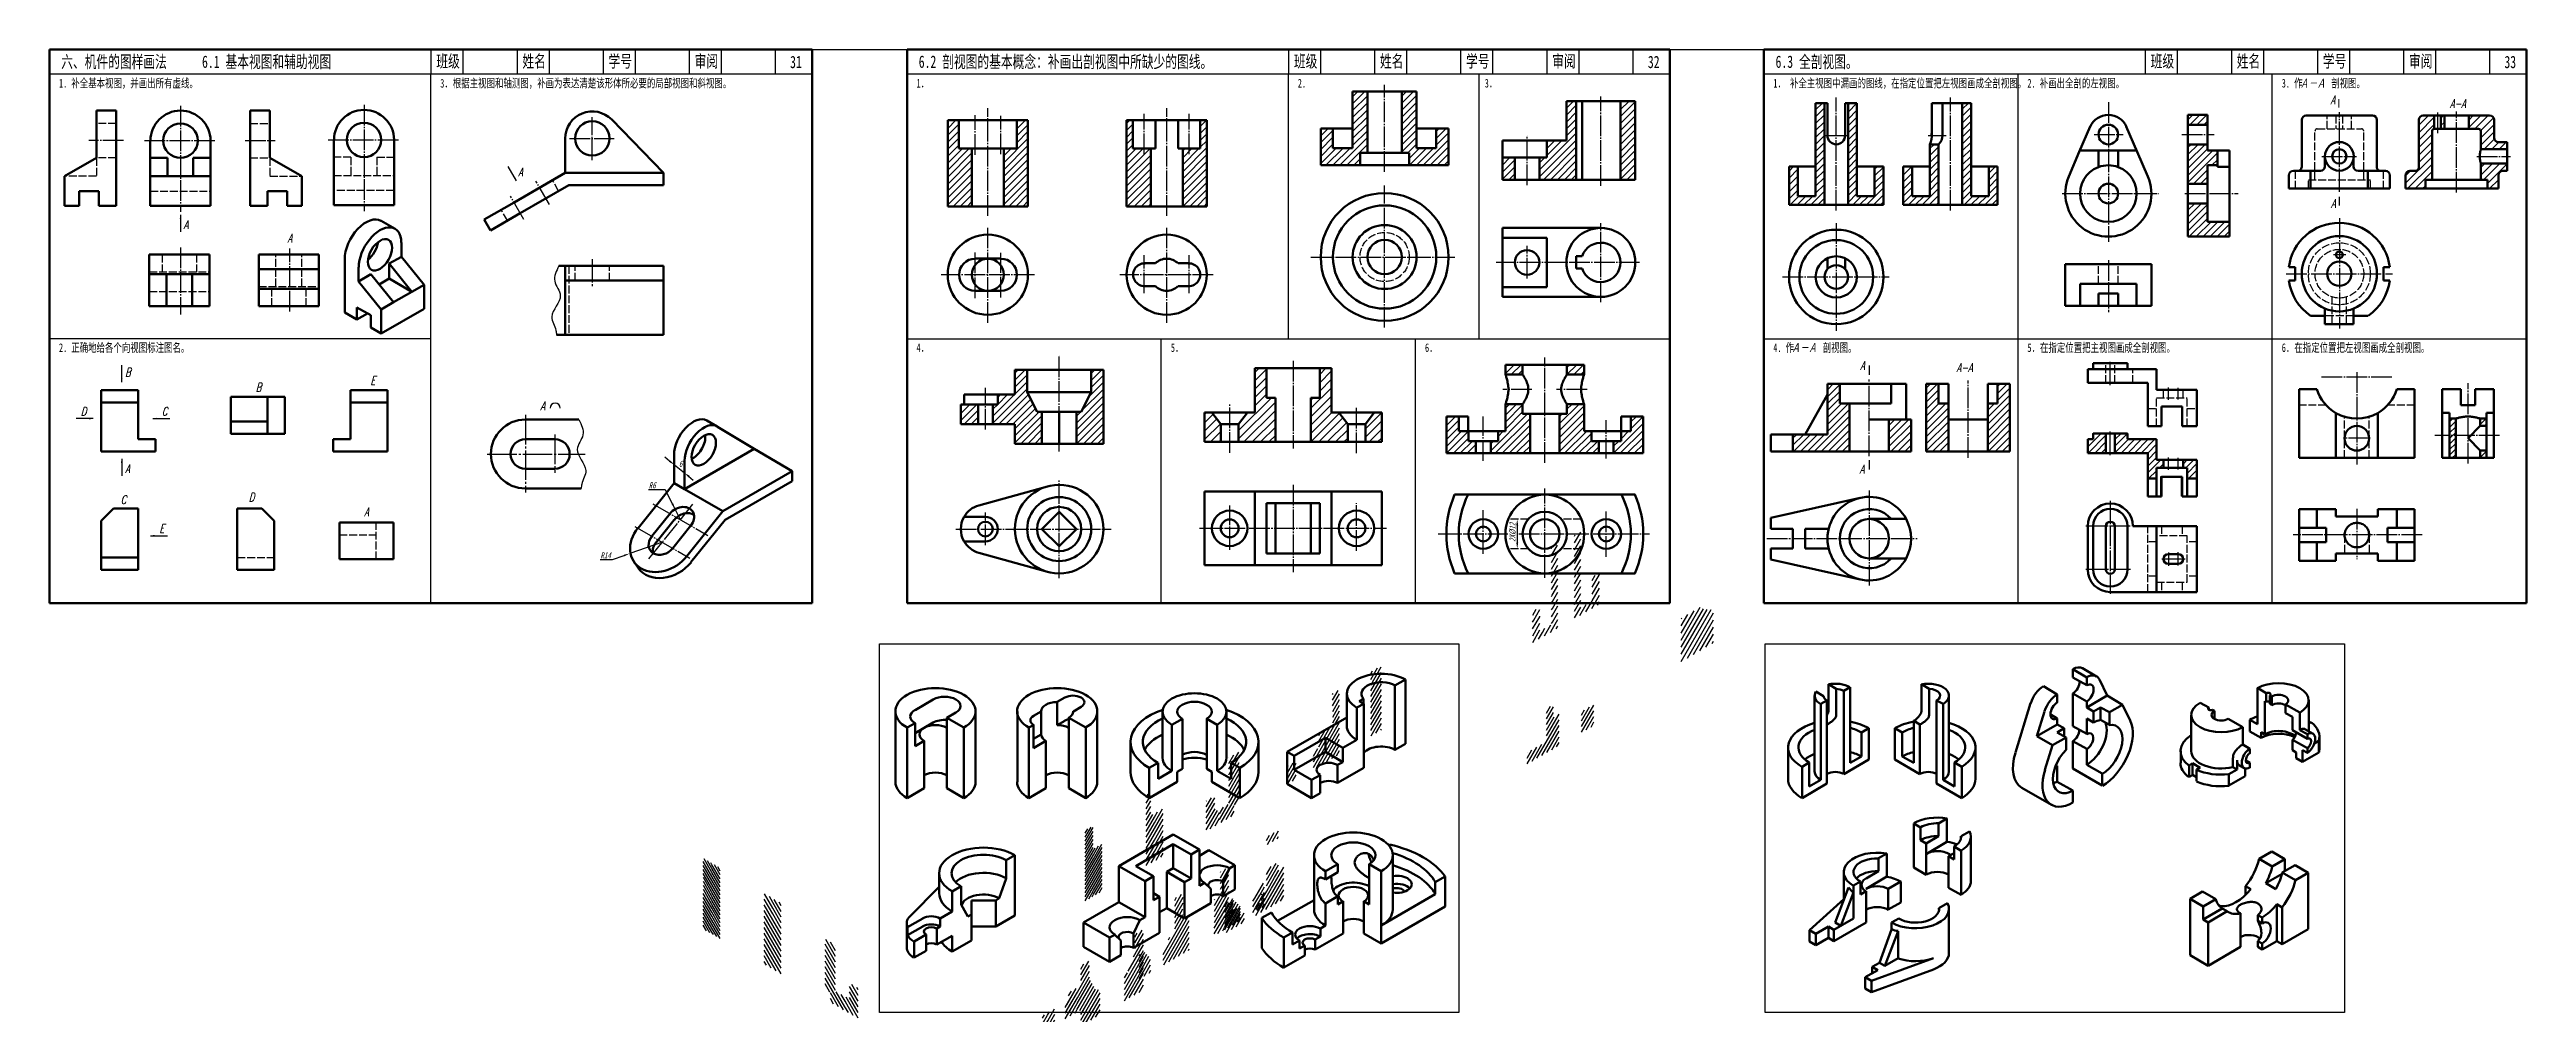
# Model space of a CAD drawing. Header units: millimetres. Extents: x -334 to 3025, y 133 to 867.
# Drawn here: x -334 to 673, y 190 to 581 of the extents above; entities that cross this region are included whole.
import ezdxf

# ---------------------------------------------------------------- set-up
doc = ezdxf.new("R2010")
doc.units = ezdxf.units.MM
doc.header["$LTSCALE"] = 0.8
doc.header["$PDMODE"] = 33
doc.header["$PDSIZE"] = 1.5
doc.linetypes.add('myCENTER', pattern=[18, 15, -1, 1, -1])
doc.linetypes.add('myHIDDEN', pattern=[5, 4, -1])
doc.layers.get('Defpoints').update_dxf_attribs({"lineweight": 20})
for name, color, linetype, lineweight in [('中心线', 7, 'myCENTER', 25), ('剖面线', 7, 'Continuous', 25), ('尺寸', 7, 'Continuous', 25), ('文字', 7, 'Continuous', 25), ('标注', 7, 'Continuous', 25), ('标题文字', 7, 'Continuous', 25), ('答案中心线', 1, 'myCENTER', 25), ('答案剖面线', 1, 'Continuous', 25), ('答案标注', 1, 'Continuous', 25), ('答案粗实线', 1, 'Continuous', 50), ('答案细实线', 1, 'Continuous', 25), ('答案虚线', 1, 'myHIDDEN', 25), ('粗实线', 7, 'Continuous', 50), ('细实线', 7, 'Continuous', 25), ('虚线', 7, 'myHIDDEN', 25)]:
    doc.layers.add(name, color=color, linetype=linetype, lineweight=lineweight)
doc.styles.add('字母标注-2.5号', font='txt.shx', dxfattribs={"width": 0.7, "oblique": 15, "height": 2.5})
doc.styles.add('尺寸文字1-2.5号', font='SimSun.ttf', dxfattribs={"width": 0.7, "oblique": 15, "height": 2.5})
doc.styles.add('标题字母', font='', dxfattribs={"width": 0.7, "oblique": 15, "height": 5})
doc.styles.add('标题汉字1-5号', font='SimSun.ttf', dxfattribs={"width": 0.7, "height": 5})
doc.styles.add('标题汉字2-3.5号', font='SimSun.ttf', dxfattribs={"width": 0.7, "height": 3.5})
doc.styles.get('标题字母').set_extended_font_data('FZFangSong-Z02')
doc.dimstyles.new('尺寸25', dxfattribs={"dimtxt": 2.5, "dimasz": 2.5, "dimexe": 2, "dimexo": 0, "dimgap": 0.5, "dimtad": 1, "dimdec": 0, "dimdsep": 46, "dimtxsty": '尺寸文字1-2.5号', "dimcen": 0, "dimadec": 0, "dimazin": 0, "dimtfac": 1, "dimtdec": 0, "dimtmove": 0, "dimatfit": 3, "dimfxl": 0, "dimarcsym": 0})
pattern_1 = [(360, (247.389, 72.3997), (6e-14, 1.4), [])]
pattern_2 = [(360, (220.7851, 99.0035), (6e-15, 1.4), [])]
pattern_3 = [(360, (329.5762, -9.7875), (3e-13, 2), [])]
pattern_4 = [(45, (77.5, 3.937), (-1.4142136, 1.4142136), [])]
pattern_5 = [(45, (0, 0), (-1.4142136, 1.4142136), [])]
pattern_6 = [(360, (272.1581, 47.6305), (7e-14, 2), [])]
pattern_7 = [(6e-13, (196.016, 123.7727), (-2e-14, 2), [])]
pattern_8 = [(360, (164.6986, 155.09), (8e-15, 2), [])]
pattern_9 = [(45, (234.3003, 417.1028), (-1.414214, 1.414214), [])]
pattern_10 = [(360, (202.4838, 31.0761), (1e-13, 2), [])]
pattern_11 = [(360, (276.9911, -36.7997), (2e-13, 2), [])]
pattern_12 = [(45, (141.6032, 107.5), (-1.4142136, 1.4142136), [])]
pattern_13 = [(360, (429.2708, -109.4822), (8e-14, 2.4), [])]
pattern_14 = [(4e-12, (17.9452, 301.8435), (-2e-13, 2), [])]
pattern_15 = [(45, (-28.354, -81.0362), (-1.697056, 1.697056), [])]
pattern_16 = [(360, (230.8877, 12.0535), (6e-15, 2), [])]
pattern_17 = [(360, (-6.2954, 323.9022), (9e-15, 2), [])]
pattern_18 = [(360, (-38.5611, 387.4143), (1e-13, 1.8), [])]
pattern_19 = [(2e-12, (385.4378, -148.809), (-9e-14, 2), [])]
pattern_20 = [(360, (-15.9992, 310.6634), (4e-14, 2), [])]

msp = doc.modelspace()

# ---------------------------------------------------------------- texts
at = {"layer": '尺寸', "style": '尺寸文字1-2.5号', "oblique": 15, "width": 0.7}
msp.add_text('6', height=2.5, dxfattribs=at).set_placement((-77.7, 411.6))
at = {"layer": '尺寸', "insert": (-88.5, 404.1), "char_height": 2.5, "attachment_point": 5, "style": '尺寸文字1-2.5号'}
msp.add_mtext('R6', dxfattribs=at)
at = {"layer": '尺寸', "insert": (261.2, 385), "char_height": 2.5, "attachment_point": 5, "rotation": 90, "style": '尺寸文字1-2.5号'}
msp.add_mtext('2X%%C12', dxfattribs=at)
at = {"layer": '标注', "style": '字母标注-2.5号', "oblique": 15, "width": 0.7}
for s, p in [('A', (593.7, 559.1)), ('A-A', (642.2, 557.5)), ('A', (593.9, 516.9)), ('A', (402.5, 451.1)), ('A-A', (441.7, 450.2)), ('B', (-302.8, 448.3)), ('D', (-320.8, 432.4)), ('C', (-287.9, 432.4)), ('A', (-302.8, 409.1)), ('A', (402.3, 408.9)), ('E', (-288.9, 384.8))]:
    msp.add_text(s, height=3.5, dxfattribs=at).set_placement(p)
at = {"layer": '标题文字', "width": 0.7}
for s, height, style, p in [('六、机件的图样画法      6.1 基本视图和辅助视图', 5, '标题汉字1-5号', (-328.8, 573.8)), ('班级', 5, '标题汉字1-5号', (-176.3, 574)), ('姓名', 5, '标题汉字1-5号', (-141.3, 574)), ('学号', 5, '标题汉字1-5号', (-106.3, 574)), ('审阅', 5, '标题汉字1-5号', (-71.3, 574)), ('31', 5, '标题汉字1-5号', (-32.5, 573.7)), ('6.2 剖视图的基本概念：补画出剖视图中所缺少的图线。', 5, '标题汉字1-5号', (19.8, 573.8)), ('班级', 5, '标题汉字1-5号', (172.3, 574)), ('姓名', 5, '标题汉字1-5号', (207.3, 574)), ('学号', 5, '标题汉字1-5号', (242.3, 574)), ('审阅', 5, '标题汉字1-5号', (277.3, 574)), ('32', 5, '标题汉字1-5号', (316.2, 573.7)), ('6.3 全剖视图。', 5, '标题汉字1-5号', (368.1, 573.8)), ('班级', 5, '标题汉字1-5号', (520.6, 574)), ('姓名', 5, '标题汉字1-5号', (555.6, 574)), ('学号', 5, '标题汉字1-5号', (590.6, 574)), ('审阅', 5, '标题汉字1-5号', (625.6, 574)), ('33', 5, '标题汉字1-5号', (664.4, 573.7)), ('1. 补全基本视图，并画出所有虚线。', 3.5, '标题汉字2-3.5号', (-329.7, 565.8)), ('3．根据主视图和轴测图，补画为表达清楚该形体所必要的局部视图和斜视图。', 3.5, '标题汉字2-3.5号', (-174.7, 565.8)), ('1．', 3.5, '标题汉字2-3.5号', (18.9, 565.8)), ('2.', 3.5, '标题汉字2-3.5号', (173.9, 565.8)), ('3．', 3.5, '标题汉字2-3.5号', (249.9, 565.8)), ('1． 补全主视图中漏画的图线，在指定位置把左视图画成全剖视图。', 3.5, '标题汉字2-3.5号', (367.2, 565.8)), ('2. 补画出全剖的左视图。', 3.5, '标题汉字2-3.5号', (470.5, 565.8)), ('3. 作       剖视图。', 3.5, '标题汉字2-3.5号', (573.9, 565.8)), ('2. 正确地给各个向视图标注图名。', 3.5, '标题汉字2-3.5号', (-329.7, 458.3)), ('4．', 3.5, '标题汉字2-3.5号', (18.9, 458.3)), ('5．', 3.5, '标题汉字2-3.5号', (122.3, 458.3)), ('6．', 3.5, '标题汉字2-3.5号', (225.6, 458.3)), ('4. 作       剖视图。', 3.5, '标题汉字2-3.5号', (367.2, 458.3)), ('5．在指定位置把主视图画成全剖视图。', 3.5, '标题汉字2-3.5号', (470.5, 458.3)), ('6．在指定位置把左视图画成全剖视图。 ', 3.5, '标题汉字2-3.5号', (573.9, 458.3))]:
    msp.add_text(s, height=height, dxfattribs=dict(at, style=style)).set_placement(p)
at = {"layer": '标题文字', "style": '标题字母', "oblique": 15, "width": 0.7}
for p in [(581.3, 565.8), (374.6, 458.3)]:
    msp.add_text('Ａ－Ａ', height=3.5, dxfattribs=at).set_placement(p)
at = {"layer": '答案标注', "style": '字母标注-2.5号', "oblique": 15, "width": 0.7}
for s, p in [('A', (-143, 529.7)), ('A', (-279, 508.3)), ('A', (-236.8, 502.8)), ('B', (-249.7, 442.2)), ('E', (-203.1, 445)), ('A', (-134, 434.6)), ('C', (-304.6, 396.5)), ('D', (-252.5, 397.5)), ('A', (-205.6, 391.6))]:
    msp.add_text(s, height=3.5, dxfattribs=at).set_placement(p)

# ---------------------------------------------------------------- blocks, each defined once
blk = doc.blocks.new('*D1')
at = {"layer": 'Defpoints', "color": 0}
for p in [(-97.6, 376.4), (-84.4, 381)]:
    blk.add_point(p, dxfattribs=at)
at = {"layer": '尺寸', "color": 0, "lineweight": -2}
for p, q in [((-109.7, 373.9), (-104.7, 373.9)), ((-104.7, 373.9), (-100, 375.5)), ((-84.4, 381), (-97.6, 376.4))]:
    blk.add_line(p, q, dxfattribs=at)
at = {"layer": '尺寸', "color": 0}
blk.add_solid([(-100.1, 375.9), (-99.9, 375.2), (-97.6, 376.4)], dxfattribs=at)
at = {"layer": '尺寸', "color": 0, "insert": (-107.5, 375.6), "char_height": 2.5, "attachment_point": 5, "style": '尺寸文字1-2.5号'}
blk.add_mtext('R14', dxfattribs=at)

# ---------------------------------------------------------------- dimensions: what is measured, and where the dimension line sits
at = {"layer": '尺寸'}
dim = msp.add_radius_dim(center=(-84.4, 381), mpoint=(-97.6, 376.4), dimstyle='尺寸25', override={"dimtoh": 1}, dxfattribs=at)
dim.commit()
dim.dimension.update_dxf_attribs({"geometry": '*D1', "text_midpoint": (-107.5, 375.6)})

# ---------------------------------------------------------------- hatches: boundary and pattern name
at = {"layer": '剖面线'}
h = msp.add_hatch(dxfattribs=at)
h.set_pattern_fill('_USER', color=256, scale=2, angle=45, style=0, pattern_type=0)
h.set_pattern_definition([(45, (396.833, 4.6673), (-1.4142136, 1.4142136), [])])
h.paths.add_polyline_path([(235.2, 534.2), (235.2, 549.2), (230.2, 549.2), (230.2, 541.2), (222.2, 541.2), (222.2, 564.2), (216.2, 564.2), (216.2, 539.2), (219.2, 539.2), (219.2, 534.2)])
h.paths.add_polyline_path([(183.2, 549.2), (183.2, 534.2), (199.2, 534.2), (199.2, 539.2), (202.2, 539.2), (202.2, 564.2), (196.2, 564.2), (196.2, 541.2), (188.2, 541.2), (188.2, 549.2)])
h = msp.add_hatch(dxfattribs=at)
h.set_pattern_fill('_USER', color=256, scale=2, angle=45, style=0, pattern_type=0)
h.set_pattern_definition(pattern_4)
h.paths.add_polyline_path([(287.1, 560.3), (283.1, 560.3), (283.1, 544.3), (275.1, 544.3), (275.1, 537.3), (272.1, 537.3), (272.1, 528.3), (287.1, 528.3)])
h = msp.add_hatch(dxfattribs=at)
h.set_pattern_fill('_USER', color=256, scale=2, angle=45, style=0, pattern_type=0)
h.set_pattern_definition(pattern_4)
h.paths.add_polyline_path([(311.1, 560.3), (305.1, 560.3), (305.1, 528.3), (311.1, 528.3)])
h = msp.add_hatch(dxfattribs=at)
h.set_pattern_fill('_USER', color=256, scale=2, angle=45, style=0, pattern_type=0)
h.set_pattern_definition(pattern_12)
h.paths.add_polyline_path([(373.6, 518.1), (388, 518.1), (388, 559.5), (384.4, 559.5), (384.4, 521.7), (377.2, 521.7), (377.2, 533.7), (373.6, 533.7)])
h.paths.add_polyline_path([(401.2, 559.5), (397.6, 559.5), (397.6, 518.1), (412, 518.1), (412, 533.7), (408.4, 533.7), (408.4, 521.7), (401.2, 521.7)])
h = msp.add_hatch(dxfattribs=at)
h.set_pattern_fill('_USER', color=256, scale=2, angle=45, style=0, pattern_type=0)
h.set_pattern_definition(pattern_5)
h.paths.add_polyline_path([(31.6, 517.5), (41.4, 517.5), (41.4, 541), (36.1, 541), (36.1, 552.5), (31.6, 552.5)])
h = msp.add_hatch(dxfattribs=at)
h.set_pattern_fill('_USER', color=256, scale=2, angle=45, style=0, pattern_type=0)
h.set_pattern_definition(pattern_5)
h.paths.add_polyline_path([(64.2, 552.5), (59.7, 552.5), (59.7, 541), (54.4, 541), (54.4, 517.5), (64.2, 517.5)])
h = msp.add_hatch(dxfattribs=at)
h.set_pattern_fill('_USER', color=256, scale=2, angle=45, style=0, pattern_type=0)
h.set_pattern_definition(pattern_5)
h.paths.add_polyline_path([(104.3, 517.5), (114.1, 517.5), (114.1, 541), (106.9, 541), (106.9, 552.5), (104.3, 552.5)])
h = msp.add_hatch(dxfattribs=at)
h.set_pattern_fill('_USER', color=256, scale=2, angle=45, style=0, pattern_type=0)
h.set_pattern_definition(pattern_5)
h.paths.add_polyline_path([(136.9, 552.5), (134.2, 552.5), (134.2, 541), (127.1, 541), (127.1, 517.5), (136.9, 517.5)])
h = msp.add_hatch(dxfattribs=at)
h.set_pattern_fill('_USER', color=256, scale=2, angle=45, style=0, pattern_type=0)
h.set_pattern_definition(pattern_4)
h.paths.add_polyline_path([(262.1, 537.3), (257.1, 537.3), (257.1, 528.3), (262.1, 528.3)])
h = msp.add_hatch(dxfattribs=at)
h.set_pattern_fill('_USER', color=256, scale=2, angle=45, style=0, pattern_type=0)
h.set_pattern_definition([(45, (-85.9899, 389.6207), (-1.414214, 1.414214), [])])
h.paths.add_polyline_path([(43.9, 437), (36.9, 437), (36.9, 429), (43.9, 429)])
h.paths.add_polyline_path([(69.9, 421), (69.9, 434), (67.9, 434), (63.9, 442), (63.9, 451), (58.9, 451), (58.9, 441), (51.9, 441), (51.9, 437), (49.9, 437), (49.9, 429), (58.9, 429), (58.9, 421)])
h.paths.add_polyline_path([(83.9, 434), (83.9, 421), (94.9, 421), (94.9, 451), (89.9, 451), (89.9, 442), (85.9, 434)])
h = msp.add_hatch(dxfattribs=at)
h.set_pattern_fill('_USER', color=256, scale=2.4, angle=45, style=0, pattern_type=0)
h.set_pattern_definition(pattern_15)
h.paths.add_polyline_path([(164.8, 421.7), (164.8, 439.7), (161.2, 439.7), (161.2, 451.7), (156.4, 451.7), (156.4, 433.7), (153.4, 433.7), (149.8, 428.9), (149.8, 421.7)])
h = msp.add_hatch(dxfattribs=at)
h.set_pattern_fill('_USER', color=256, scale=2.4, angle=45, style=0, pattern_type=0)
h.set_pattern_definition(pattern_15)
h.paths.add_polyline_path([(179.2, 421.7), (194.2, 421.7), (194.2, 428.9), (190.6, 433.7), (187.6, 433.7), (187.6, 451.7), (182.8, 451.7), (182.8, 439.7), (179.2, 439.7)])
h = msp.add_hatch(dxfattribs=at)
h.set_pattern_fill('_USER', color=256, scale=2, angle=45, style=0, pattern_type=0)
h.set_pattern_definition(pattern_9)
h.paths.add_polyline_path([(265.3, 449.1), (265.3, 453.1), (258.3, 453.1), (258.3, 449.1)])
h = msp.add_hatch(dxfattribs=at)
h.set_pattern_fill('_USER', color=256, scale=2, angle=45, style=0, pattern_type=0)
h.set_pattern_definition(pattern_9)
h.paths.add_polyline_path([(283.3, 453.1), (283.3, 449.1), (290.3, 449.1), (290.3, 453.1)])
h = msp.add_hatch(dxfattribs=at)
h.set_pattern_fill('_USER', color=256, scale=2, angle=45, style=0, pattern_type=0)
h.set_pattern_definition(pattern_5)
h.paths.add_polyline_path([(398.2, 437.3), (394.2, 437.3), (394.2, 445.3), (389.2, 445.3), (389.2, 424.8), (380.2, 424.8), (375.2, 424.8), (375.2, 417.8), (398.2, 417.8)])
h.paths.add_polyline_path([(414.2, 417.8), (423.2, 417.8), (423.2, 430.8), (414.2, 430.8)])
h = msp.add_hatch(dxfattribs=at)
h.set_pattern_fill('_USER', color=256, scale=2.4, angle=45, style=0, pattern_type=0)
h.set_pattern_definition(pattern_15)
h.paths.add_polyline_path([(142.6, 421.7), (142.6, 428.9), (139, 433.7), (136, 433.7), (136, 421.7)])
h = msp.add_hatch(dxfattribs=at)
h.set_pattern_fill('_USER', color=256, scale=2.4, angle=45, style=0, pattern_type=0)
h.set_pattern_definition(pattern_15)
h.paths.add_polyline_path([(208, 421.7), (208, 433.7), (205, 433.7), (201.4, 428.9), (201.4, 421.7)])
h = msp.add_hatch(dxfattribs=at)
h.set_pattern_fill('_USER', color=256, scale=2, angle=45, style=0, pattern_type=0)
h.set_pattern_definition(pattern_9)
h.paths.add_polyline_path([(258.3, 426.1), (255.3, 426.1), (255.3, 422.1), (252.3, 422.1), (252.3, 417.1), (268.3, 417.1), (268.3, 433.1), (265.3, 433.1), (265.3, 437.1), (258.3, 437.1)])
h = msp.add_hatch(dxfattribs=at)
h.set_pattern_fill('_USER', color=256, scale=2, angle=45, style=0, pattern_type=0)
h.set_pattern_definition(pattern_9)
h.paths.add_polyline_path([(290.3, 426.1), (290.3, 437.1), (283.3, 437.1), (283.3, 433.1), (280.3, 433.1), (280.3, 417.1), (296.3, 417.1), (296.3, 422.1), (293.3, 422.1), (293.3, 426.1)])
h = msp.add_hatch(dxfattribs=at)
h.set_pattern_fill('_USER', color=256, scale=2, angle=45, style=0, pattern_type=0)
h.set_pattern_definition(pattern_9)
h.paths.add_polyline_path([(243.3, 422.1), (243.3, 426.1), (239.3, 426.1), (239.3, 432.1), (234.3, 432.1), (234.3, 417.1), (246.3, 417.1), (246.3, 422.1)])
h = msp.add_hatch(dxfattribs=at)
h.set_pattern_fill('_USER', color=256, scale=2, angle=45, style=0, pattern_type=0)
h.set_pattern_definition(pattern_9)
h.paths.add_polyline_path([(314.3, 417.1), (314.3, 432.1), (309.3, 432.1), (309.3, 426.1), (305.3, 426.1), (305.3, 422.1), (302.3, 422.1), (302.3, 417.1)])
at = {"layer": '答案剖面线'}
h = msp.add_hatch(dxfattribs=at)
h.set_pattern_fill('_USER', color=256, scale=2, angle=45, style=0, pattern_type=0)
h.set_pattern_definition(pattern_12)
h.paths.add_polyline_path([(444, 518.1), (458.4, 518.1), (458.4, 533.7), (454.8, 533.7), (454.8, 521.7), (447.6, 521.7), (447.6, 559.5), (444, 559.5)])
h = msp.add_hatch(dxfattribs=at)
h.set_pattern_fill('_USER', color=256, scale=2, angle=45, style=0, pattern_type=0)
h.set_pattern_definition(pattern_5)
h.paths.add_polyline_path([(543.7, 550.7), (543.7, 554.7), (535.7, 554.7), (535.7, 550.7)])
h = msp.add_hatch(dxfattribs=at)
h.set_pattern_fill('ANSI31', color=256, scale=0.675, style=0)
h.set_pattern_definition([(45, (546.6247, 309.8876), (-1.515418, 1.515418), [])])
h.paths.add_polyline_path([(629.6, 533.3, -0.414214), (628.3, 531.9), (626, 531.9, 0.414214), (624.2, 530.1), (624.2, 524.7), (632.3, 524.7), (632.3, 528.3), (635, 528.3), (635, 548.1, -0.414214), (635.9, 549), (635.9, 554.4), (631.4, 554.4, 0.414214), (629.6, 552.6)])
h.paths.add_polyline_path([(638.6, 549), (640, 549), (640, 554.4), (638.6, 554.4)])
h.paths.add_polyline_path([(660.2, 552.6, 0.414214), (658.4, 554.4), (649.9, 554.4), (649.9, 549), (653.9, 549, -0.414214), (654.8, 548.1), (654.8, 540.7), (665.5, 540.7), (665.5, 543.6), (662, 543.6, -0.414214), (660.2, 545.4)])
h.paths.add_polyline_path([(663.8, 531.9), (665.5, 531.9), (665.5, 534.9), (654.8, 534.9), (654.8, 528.3), (657.5, 528.3), (657.5, 524.7), (662, 524.7), (662, 530.1, -0.414214)])
h = msp.add_hatch(dxfattribs=at)
h.set_pattern_fill('_USER', color=256, scale=2, angle=45, style=0, pattern_type=0)
h.set_pattern_definition(pattern_12)
edge = h.paths.add_edge_path()
edge.add_line((420, 518.1), (420, 533.7))
edge.add_line((420, 533.7), (423.6, 533.7))
edge.add_line((423.6, 521.7), (423.6, 533.7))
edge.add_line((423.6, 521.7), (430.8, 521.7))
edge.add_line((430.8, 521.7), (430.8, 542.7))
edge.add_line((434.4, 542.7), (430.8, 542.7))
edge.add_line((434.4, 518.1), (434.4, 542.7))
edge.add_line((420, 518.1), (458.4, 518.1))
h = msp.add_hatch(dxfattribs=at)
h.set_pattern_fill('_USER', color=256, scale=2, angle=45, style=0, pattern_type=0)
h.set_pattern_definition(pattern_5)
h.paths.add_polyline_path([(543.7, 540.2), (543.7, 542.7), (535.7, 542.7), (535.7, 526.7), (543.7, 526.7), (543.7, 534.2), (547.7, 534.2), (547.7, 540.2)])
h = msp.add_hatch(dxfattribs=at)
h.set_pattern_fill('_USER', color=256, scale=2, angle=45, style=0, pattern_type=0)
h.set_pattern_definition(pattern_5)
h.paths.add_polyline_path([(543.7, 518.7), (535.7, 518.7), (535.7, 505.2), (552.7, 505.2), (552.7, 511.2), (543.7, 511.2)])
h = msp.add_hatch(dxfattribs=at)
h.set_pattern_fill('_USER', color=256, scale=2, angle=45, style=0, pattern_type=0)
h.set_pattern_definition(pattern_5)
h.paths.add_polyline_path([(429.4, 417.8), (438.4, 417.8), (438.4, 430.8), (438.4, 437.3), (434.4, 437.3), (434.4, 445.3), (429.4, 445.3)])
h.paths.add_polyline_path([(454.4, 417.8), (463.4, 417.8), (463.4, 445.3), (458.4, 445.3), (458.4, 437.3), (454.4, 437.3), (454.4, 430.8)])
h = msp.add_hatch(dxfattribs=at)
h.set_pattern_fill('ANSI31', color=256, scale=0.6, style=0)
h.set_pattern_definition([(45, (282.1439, 322.7307), (-1.347038, 1.347038), [])])
h.paths.add_polyline_path([(497.2, 422.8), (495, 422.8), (495, 417.2), (502.4, 417.2), (502.4, 425.2), (497.2, 425.2)])
h.paths.add_polyline_path([(519.4, 417.2), (519.4, 406.8), (523, 406.8), (523, 411.2), (525.8, 411.2), (525.8, 414.4), (523, 414.4), (523, 422.8), (511.2, 422.8), (511.2, 425.2), (506, 425.2), (506, 417.2)])
h.paths.add_polyline_path([(539.4, 414.4), (533.8, 414.4), (533.8, 411.2), (535.4, 411.2), (535.4, 406.8), (539.4, 406.8)])
h = msp.add_hatch(dxfattribs=at)
h.set_pattern_fill('ANSI31', color=256, scale=0.5, style=0)
h.set_pattern_definition([(45, (224.5484, -263.8502), (-1.122532, 1.122532), [])])
h.paths.add_polyline_path([(654.6, 428.2), (657.1, 428.2), (657.1, 431.2), (654.6, 431.2)])
h.paths.add_polyline_path([(654.6, 418.2), (654.6, 415.2), (657.1, 415.2), (657.1, 418.2)])
h.paths.add_polyline_path([(644.6, 431.2), (642.1, 431.2), (642.1, 415.2), (644.6, 415.2)])
at = {"layer": '答案剖面线', "extrusion": (0.707107, -0.408248, 0.57735)}
h = msp.add_hatch(dxfattribs=at)
h.set_pattern_fill('_USER', color=256, scale=2, angle=45, style=0, pattern_type=0)
h.set_pattern_definition(pattern_3)
h.paths.add_polyline_path([(390.4, -25.3), (386.1, -21.1), (363.5, -43.7), (367.8, -48)])
at = {"layer": '答案剖面线', "extrusion": (0.707107, 0.408248, -0.57735)}
h = msp.add_hatch(dxfattribs=at)
h.set_pattern_fill('_USER', color=256, scale=2, angle=45, style=0, pattern_type=0)
h.set_pattern_definition(pattern_17)
h.paths.add_polyline_path([(39.1, 345.2), (40.7, 346.9), (35.1, 352.5), (33.4, 350.9)])
h = msp.add_hatch(dxfattribs=at)
h.set_pattern_fill('_USER', color=256, scale=2, angle=45, style=0, pattern_type=0)
h.set_pattern_definition(pattern_17)
h.paths.add_polyline_path([(37.9, 344.1), (39.1, 345.2), (33.4, 350.9), (32.2, 349.7)])
at = {"layer": '答案剖面线', "extrusion": (0.707107, -0.408248, 0.57735)}
h = msp.add_hatch(dxfattribs=at)
h.set_pattern_fill('_USER', color=256, scale=2, angle=45, style=0, pattern_type=0)
h.set_pattern_definition(pattern_3)
h.paths.add_polyline_path([(373.4, -8.4), (370.6, -5.5), (359.3, -16.9), (362.1, -19.7)])
h = msp.add_hatch(dxfattribs=at)
h.set_pattern_fill('_USER', color=256, scale=2.4, angle=45, style=0, pattern_type=0)
h.set_pattern_definition(pattern_13)
h.paths.add_polyline_path([(466.2, -87.8), (449.6, -104.4), (450, -104.8), (437.3, -117.5), (439.5, -119.7), (468.7, -90.4)])
h = msp.add_hatch(dxfattribs=at)
h.set_pattern_fill('_USER', color=256, scale=2.4, angle=45, style=0, pattern_type=0)
h.set_pattern_definition(pattern_13)
h.paths.add_polyline_path([(446.2, -126.5), (456.4, -136.6), (467.5, -125.6), (464.5, -122.6), (456, -131.1), (451.3, -126.5), (478.1, -99.7), (475.5, -97.2)])
at = {"layer": '答案剖面线', "extrusion": (0.707107, 0.408248, -0.57735)}
h = msp.add_hatch(dxfattribs=at)
h.set_pattern_fill('_USER', color=256, scale=2, angle=45, style=0, pattern_type=0)
h.set_pattern_definition(pattern_14)
h.paths.add_polyline_path([(24.5, 300.4), (21.9, 297.9), (28.1, 291.7), (57.4, 320.9), (54.9, 323.5), (28.1, 296.8)])
h = msp.add_hatch(dxfattribs=at)
h.set_pattern_fill('_USER', color=256, scale=2, angle=45, style=0, pattern_type=0)
h.set_pattern_definition(pattern_17)
h.paths.add_polyline_path([(20.8, 326.9), (32.2, 338.4), (26.6, 344.1), (24.5, 341.9), (21.6, 344.8), (17.7, 340.9), (20.6, 338), (15.1, 332.6)])
h = msp.add_hatch(dxfattribs=at)
h.set_pattern_fill('_USER', color=256, scale=1.8, angle=45, style=0, pattern_type=0)
h.set_pattern_definition(pattern_18)
h.paths.add_polyline_path([(-21.3, 374.2), (-19.7, 372.6), (-20.6, 371.7), (-20.3, 371.4), (-14.2, 377.5), (-13, 376.3), (-3.4, 385.9), (-7, 389.5), (-10.1, 386.4), (-9.5, 385.9)])
h = msp.add_hatch(dxfattribs=at)
h.set_pattern_fill('_USER', color=256, scale=1.8, angle=45, style=0, pattern_type=0)
h.set_pattern_definition(pattern_18)
h.paths.add_polyline_path([(-26, 392.9), (-25.5, 392.4), (-20.7, 397.1), (-17.9, 394.3), (-14.9, 397.3), (-18.2, 400.7)])
h = msp.add_hatch(dxfattribs=at)
h.set_pattern_fill('_USER', color=256, scale=1.8, angle=45, style=0, pattern_type=0)
h.set_pattern_definition(pattern_18)
edge = h.paths.add_edge_path()
edge.add_line((-18.2, 400.7), (-20.7, 403.2))
edge.add_line((-20.7, 403.2), (-26.8, 397.1))
edge.add_spline(control_points=[(-26.9, 397.1), (-26.9, 397.1), (-26.9, 397.1), (-26.9, 396.9), (-27, 396.9), (-27.1, 396.6), (-27.1, 396.5), (-27.3, 396.2), (-27.4, 396), (-27.5, 395.8)], knot_values=[29.712422, 29.712422, 29.712422, 29.712422, 30.949924, 30.949924, 32.187427, 32.187427, 33.424929, 33.424929, 34.662431, 34.662431, 34.662431, 34.662431], degree=3, periodic=0)
edge.add_line((-27.5, 395.8), (-30.8, 399.1))
edge.add_line((-30.8, 399.1), (-31.5, 398.4))
edge.add_line((-31.5, 398.4), (-26, 392.9))
edge.add_line((-26, 392.9), (-18.2, 400.7))
at = {"layer": '答案剖面线', "extrusion": (0.707107, -0.408248, 0.57735)}
h = msp.add_hatch(dxfattribs=at)
h.set_pattern_fill('_USER', color=256, scale=1.4, angle=45, style=0, pattern_type=0)
h.set_pattern_definition(pattern_1)
h.paths.add_polyline_path([(267.4, 85.7), (267.2, 85.9), (275.4, 94), (272.2, 97.2), (247.4, 72.4), (250.8, 69)])
at = {"layer": '答案剖面线', "extrusion": (0.707107, 0.408248, -0.57735)}
h = msp.add_hatch(dxfattribs=at)
h.set_pattern_fill('_USER', color=256, scale=1.4, angle=45, style=0, pattern_type=0)
h.set_pattern_definition(pattern_2)
h.paths.add_polyline_path([(224.2, 95.6), (227.7, 92.1), (244.3, 108.8), (252.5, 116.9), (248.9, 120.4)])
h = msp.add_hatch(dxfattribs=at)
h.set_pattern_fill('_USER', color=256, scale=1.4, angle=45, style=0, pattern_type=0)
h.set_pattern_definition(pattern_2)
h.paths.add_polyline_path([(248.9, 120.4), (245.6, 123.8), (220.8, 99), (224.2, 95.6)])
at = {"layer": '答案剖面线', "extrusion": (0.707107, -0.408248, 0.57735)}
h = msp.add_hatch(dxfattribs=at)
h.set_pattern_fill('_USER', color=256, scale=2, angle=45, style=0, pattern_type=0)
h.set_pattern_definition(pattern_6)
h.paths.add_polyline_path([(272.2, 47.6), (275.5, 44.3), (292.2, 60.9), (290.7, 62.4), (298.8, 70.6), (296.9, 72.4)])
at = {"layer": '答案剖面线', "extrusion": (0.707107, 0.408248, -0.57735)}
h = msp.add_hatch(dxfattribs=at)
h.set_pattern_fill('_USER', color=256, scale=2, angle=45, style=0, pattern_type=0)
h.set_pattern_definition(pattern_7)
h.paths.add_polyline_path([(227.7, 141.7), (224.2, 145.2), (199.4, 120.4), (202.9, 116.9)])
h = msp.add_hatch(dxfattribs=at)
h.set_pattern_fill('_USER', color=256, scale=2, angle=45, style=0, pattern_type=0)
h.set_pattern_definition(pattern_7)
h.paths.add_polyline_path([(196, 123.8), (199.4, 120.4), (224.2, 145.2), (220.8, 148.6)])
at = {"layer": '答案剖面线', "extrusion": (0.707107, -0.408248, 0.57735)}
h = msp.add_hatch(dxfattribs=at)
h.set_pattern_fill('_USER', color=256, scale=2, angle=45, style=0, pattern_type=0)
h.set_pattern_definition([(2e-13, (296.5996, 23.189), (-8e-15, 2), [])])
h.paths.add_polyline_path([(311.4, 15.4), (313.6, 13.3), (331.2, 31), (327, 35.2), (310.7, 18.9), (306.9, 22.8), (302, 17.8), (307.9, 11.9)])
at = {"layer": '答案剖面线', "extrusion": (0.707107, 0.408248, -0.57735)}
h = msp.add_hatch(dxfattribs=at)
h.set_pattern_fill('_USER', color=256, scale=2, angle=45, style=0, pattern_type=0)
h.set_pattern_definition(pattern_8)
h.paths.add_polyline_path([(176, 143.8), (179.5, 147.3), (181.7, 145.2), (199.3, 162.9), (195.1, 167.1), (178.8, 150.8), (175, 154.7), (170.1, 149.7)])
at = {"layer": '答案剖面线', "extrusion": (0.707107, -0.408248, 0.57735)}
h = msp.add_hatch(dxfattribs=at)
h.set_pattern_fill('_USER', color=256, scale=2, angle=45, style=0, pattern_type=0)
h.set_pattern_definition(pattern_3)
h.paths.add_polyline_path([(362.1, -19.7), (353.6, -11.2), (348.7, -16.2), (346.5, -14), (340.2, -20.4), (350.8, -31)])
at = {"layer": '答案剖面线', "extrusion": (0.707107, 0.408248, -0.57735)}
h = msp.add_hatch(dxfattribs=at)
h.set_pattern_fill('_USER', color=256, scale=2, angle=45, style=0, pattern_type=0)
h.set_pattern_definition([(4e-12, (34.9157, 284.873), (-2e-13, 2), [])])
h.paths.add_polyline_path([(52.3, 302.3), (54.9, 299.7), (40, 284.9), (44.7, 280.2), (53.2, 288.7), (56.1, 285.7), (45.1, 274.7), (34.9, 284.9)])
h = msp.add_hatch(dxfattribs=at)
h.set_pattern_fill('_USER', color=256, scale=1.8, angle=45, style=0, pattern_type=0)
h.set_pattern_definition(pattern_18)
edge = h.paths.add_edge_path()
edge.add_spline(control_points=[(-20.3, 371.4), (-20.3, 371.4), (-20.3, 371.4), (-20.4, 371.2), (-20.4, 371.2), (-20.5, 370.9), (-20.6, 370.8), (-20.8, 370.5), (-20.8, 370.3), (-21.1, 369.9), (-21.2, 369.7), (-21.5, 369.3), (-21.6, 369), (-21.9, 368.6), (-22, 368.5), (-22.1, 368.3)], knot_values=[21.479648, 21.479648, 21.479648, 21.479648, 22.71715, 22.71715, 23.954652, 23.954652, 25.192154, 25.192154, 26.429656, 26.429656, 27.668189, 27.668189, 28.906722, 28.906722, 29.712422, 29.712422, 29.712422, 29.712422], degree=3, periodic=0)
edge.add_line((-21.1, 369.9), (-17.2, 366))
edge.add_line((-17.2, 366), (-13.1, 370.1))
edge.add_line((-13.1, 370.1), (-16.2, 373.2))
edge.add_line((-16.2, 373.2), (-13, 376.3))
edge.add_line((-13, 376.3), (-14.2, 377.5))
edge.add_line((-14.2, 377.5), (-20.3, 371.4))
at = {"layer": '答案剖面线', "extrusion": (0.707107, -0.408248, 0.57735)}
h = msp.add_hatch(dxfattribs=at)
h.set_pattern_fill('_USER', color=256, scale=1.4, angle=45, style=0, pattern_type=0)
h.set_pattern_definition(pattern_1)
h.paths.add_polyline_path([(270.9, 82.1), (267.4, 85.7), (250.8, 69), (254.3, 65.5)])
h = msp.add_hatch(dxfattribs=at)
h.set_pattern_fill('_USER', color=256, scale=2, angle=45, style=0, pattern_type=0)
h.set_pattern_definition(pattern_6)
h.paths.add_polyline_path([(275.5, 44.3), (279.1, 40.7), (295.7, 57.4), (292.2, 60.9)])
h = msp.add_hatch(dxfattribs=at)
h.set_pattern_fill('_USER', color=256, scale=2.4, angle=45, style=0, pattern_type=0)
h.set_pattern_definition(pattern_13)
h.paths.add_polyline_path([(450, -104.8), (449.6, -104.4), (439.5, -114.6), (435.8, -110.9), (433.2, -113.5), (437.3, -117.5)])
at = {"layer": '答案剖面线', "extrusion": (0.707107, 0.408248, -0.57735)}
h = msp.add_hatch(dxfattribs=at)
h.set_pattern_fill('_USER', color=256, scale=2, angle=45, style=0, pattern_type=0)
h.set_pattern_definition(pattern_17)
h.paths.add_polyline_path([(4.3, 321.8), (-2.1, 328.1), (-2.7, 327.5), (9.3, 315.5), (15.4, 321.6), (9.8, 327.3)])
h = msp.add_hatch(dxfattribs=at)
h.set_pattern_fill('_USER', color=256, scale=2, angle=45, style=0, pattern_type=0)
h.set_pattern_definition(pattern_17)
h.paths.add_polyline_path([(-2.7, 327.5), (-6.3, 323.9), (5.7, 311.9), (9.3, 315.5)])
h = msp.add_hatch(dxfattribs=at)
h.set_pattern_fill('_USER', color=256, scale=1.8, angle=45, style=0, pattern_type=0)
h.set_pattern_definition(pattern_18)
h.paths.add_polyline_path([(-38.6, 387.4), (-36, 384.9), (-34, 386.9), (-32.5, 385.4), (-28.8, 389.1), (-34.8, 395.1), (-36.4, 393.4), (-34.5, 391.5)])
at = {"layer": '答案剖面线', "extrusion": (0.707107, -0.408248, 0.57735)}
h = msp.add_hatch(dxfattribs=at)
h.set_pattern_fill('_USER', color=256, scale=2, angle=45, style=0, pattern_type=0)
h.set_pattern_definition([(360, (420.1303, -100.3417), (8e-15, 2), [])])
h.paths.add_polyline_path([(305.1, 24.6), (310.7, 30.3), (307.2, 33.8), (296.6, 23.2), (302, 17.8), (306.9, 22.8)])
at = {"layer": '答案剖面线', "extrusion": (0.707107, 0.408248, -0.57735)}
h = msp.add_hatch(dxfattribs=at)
h.set_pattern_fill('_USER', color=256, scale=2, angle=45, style=0, pattern_type=0)
h.set_pattern_definition(pattern_8)
h.paths.add_polyline_path([(164.7, 155.1), (170.1, 149.7), (175, 154.7), (173.2, 156.5), (178.8, 162.2), (175.3, 165.7)])
at = {"layer": '答案剖面线', "extrusion": (0.707107, -0.408248, 0.57735)}
h = msp.add_hatch(dxfattribs=at)
h.set_pattern_fill('_USER', color=256, scale=2, angle=45, style=0, pattern_type=0)
h.set_pattern_definition(pattern_3)
h.paths.add_polyline_path([(339.5, -7), (335.9, -3.4), (329.6, -9.8), (333.1, -13.3)])
h = msp.add_hatch(dxfattribs=at)
h.set_pattern_fill('_USER', color=256, scale=2.4, angle=45, style=0, pattern_type=0)
h.set_pattern_definition(pattern_13)
h.paths.add_polyline_path([(443.3, -101.4), (440.3, -98.5), (436.9, -101.8), (439.9, -104.8)])
h = msp.add_hatch(dxfattribs=at)
h.set_pattern_fill('_USER', color=256, scale=2.4, angle=45, style=0, pattern_type=0)
h.set_pattern_definition(pattern_13)
h.paths.add_polyline_path([(439.9, -104.8), (436.9, -101.8), (429.3, -109.5), (433.2, -113.5), (435.8, -110.9), (434.8, -109.9)])
at = {"layer": '答案剖面线', "extrusion": (0.707107, 0.408248, -0.57735)}
h = msp.add_hatch(dxfattribs=at)
h.set_pattern_fill('_USER', color=256, scale=2, angle=45, style=0, pattern_type=0)
h.set_pattern_definition(pattern_14)
h.paths.add_polyline_path([(17.9, 301.8), (21.9, 297.9), (24.5, 300.4), (23.5, 301.4), (31.9, 309.9), (29, 312.9)])
h = msp.add_hatch(dxfattribs=at)
h.set_pattern_fill('_USER', color=256, scale=2, angle=45, style=0, pattern_type=0)
h.set_pattern_definition(pattern_20)
h.paths.add_polyline_path([(-1.9, 296.5), (3.2, 291.4), (18.8, 307), (16, 309.8), (11.4, 305.3), (9.2, 307.6), (5.5, 303.9)])
at = {"layer": '答案剖面线', "extrusion": (0.707107, -0.408248, 0.57735)}
h = msp.add_hatch(dxfattribs=at)
h.set_pattern_fill('_USER', color=256, scale=2, angle=45, style=0, pattern_type=0)
h.set_pattern_definition([(360, (220.1615, 13.3984), (9e-15, 2), [])])
h.paths.add_polyline_path([(220.2, 13.4), (227.9, 5.6), (249.2, 26.8), (245.6, 30.4), (239.3, 24), (230.8, 21.2), (229.4, 22.6)])
h = msp.add_hatch(dxfattribs=at)
h.set_pattern_fill('_USER', color=256, scale=2, angle=45, style=0, pattern_type=0)
h.set_pattern_definition(pattern_16)
h.paths.add_polyline_path([(274.9, -13.5), (276.6, -15.2), (288.6, -3.2), (285.2, 0.2), (276.7, -8.3), (274.2, -5.8), (261.4, -18.5), (265.6, -22.7)])
at = {"layer": '答案剖面线', "extrusion": (0.707107, 0.408248, -0.57735)}
h = msp.add_hatch(dxfattribs=at)
h.set_pattern_fill('_USER', color=256, scale=2, angle=45, style=0, pattern_type=0)
h.set_pattern_definition(pattern_20)
h.paths.add_polyline_path([(-13.2, 307.8), (-10.9, 305.6), (-3.6, 312.9), (0.1, 316.6), (-2.2, 318.9)])
h = msp.add_hatch(dxfattribs=at)
h.set_pattern_fill('_USER', color=256, scale=2, angle=45, style=0, pattern_type=0)
h.set_pattern_definition(pattern_20)
h.paths.add_polyline_path([(2.4, 323.4), (-0.4, 326.2), (-16, 310.7), (-13.2, 307.8)])
at = {"layer": '答案剖面线', "extrusion": (0.707107, -0.408248, 0.57735)}
h = msp.add_hatch(dxfattribs=at)
h.set_pattern_fill('_USER', color=256, scale=2, angle=45, style=0, pattern_type=0)
h.set_pattern_definition(pattern_16)
h.paths.add_polyline_path([(264, 4.4), (261.4, 7), (269.9, 15.4), (266.5, 18.8), (253.8, 6.1), (251.7, 8.2), (245.7, 7.4), (240.6, 2.3), (251.3, -8.3)])
h = msp.add_hatch(dxfattribs=at)
h.set_pattern_fill('_USER', color=256, scale=2, angle=45, style=0, pattern_type=0)
h.set_pattern_definition(pattern_16)
h.paths.add_polyline_path([(276.5, -16.6), (275.9, -15.9), (276.6, -15.2), (274.9, -13.5), (265.6, -22.7), (268, -25.1)])
h = msp.add_hatch(dxfattribs=at)
h.set_pattern_fill('_USER', color=256, scale=2, angle=45, style=0, pattern_type=0)
h.set_pattern_definition(pattern_16)
h.paths.add_polyline_path([(277, -24.1), (274.2, -21.2), (277.7, -17.7), (276.5, -16.6), (268, -25.1), (272, -29.1), (274.2, -26.9), (274.2, -26.9)])
h = msp.add_hatch(dxfattribs=at)
h.set_pattern_fill('_USER', color=256, scale=2, angle=45, style=0, pattern_type=0)
h.set_pattern_definition(pattern_16)
h.paths.add_polyline_path([(278, -18.1), (277.7, -17.7), (274.2, -21.2), (277, -24.1), (277.1, -24)])
h = msp.add_hatch(dxfattribs=at)
h.set_pattern_fill('_USER', color=256, scale=2, angle=45, style=0, pattern_type=0)
h.set_pattern_definition(pattern_16)
h.paths.add_polyline_path([(290.3, -30.4), (288.2, -28.3), (282.2, -29.1), (282.1, -29.2), (286.8, -33.9)])
h = msp.add_hatch(dxfattribs=at)
h.set_pattern_fill('_USER', color=256, scale=2, angle=45, style=0, pattern_type=0)
h.set_pattern_definition(pattern_16)
h.paths.add_polyline_path([(285.5, -32.6), (282.1, -29.2), (277.1, -34.2), (278.4, -35.4), (280.5, -33.3), (282.6, -35.4)])
h = msp.add_hatch(dxfattribs=at)
h.set_pattern_fill('_USER', color=256, scale=2, angle=45, style=0, pattern_type=0)
h.set_pattern_definition(pattern_16)
h.paths.add_polyline_path([(286.8, -33.9), (285.5, -32.6), (282.6, -35.4), (280.5, -33.3), (278.4, -35.4), (281.8, -38.9)])
h = msp.add_hatch(dxfattribs=at)
h.set_pattern_fill('_USER', color=256, scale=2, angle=45, style=0, pattern_type=0)
h.set_pattern_definition(pattern_11)
h.paths.add_polyline_path([(310, -18.9), (306.7, -15.6), (303.9, -18.4), (307.2, -21.7)])
h = msp.add_hatch(dxfattribs=at)
h.set_pattern_fill('_USER', color=256, scale=2, angle=45, style=0, pattern_type=0)
h.set_pattern_definition(pattern_11)
h.paths.add_polyline_path([(311.6, -20.5), (310, -18.9), (307.2, -21.7), (308.8, -23.4)])
at = {"layer": '答案剖面线', "extrusion": (0.707107, 0.408248, -0.57735)}
h = msp.add_hatch(dxfattribs=at)
h.set_pattern_fill('_USER', color=256, scale=2, angle=45, style=0, pattern_type=0)
h.set_pattern_definition([(2e-12, (84.7103, 155.4812), (-9e-14, 2), [])])
h.paths.add_polyline_path([(91.8, 148.4), (103.1, 159.7), (101, 161.8), (115.1, 176), (110.2, 180.9), (91.1, 161.8), (84.7, 155.5)])
at = {"layer": '答案剖面线', "extrusion": (0.707107, -0.408248, 0.57735)}
h = msp.add_hatch(dxfattribs=at)
h.set_pattern_fill('_USER', color=256, scale=2, angle=45, style=0, pattern_type=0)
h.set_pattern_definition(pattern_19)
h.paths.add_polyline_path([(398.4, -161.8), (409.5, -150.8), (407.2, -148.5), (411.7, -144), (408.9, -141.2), (397.3, -152.8), (389.4, -144.8), (385.4, -148.8)])
h = msp.add_hatch(dxfattribs=at)
h.set_pattern_fill('_USER', color=256, scale=2, angle=45, style=0, pattern_type=0)
h.set_pattern_definition(pattern_19)
h.paths.add_polyline_path([(412.6, -176), (419.9, -168.6), (414.9, -163.5), (407.5, -170.9)])
h = msp.add_hatch(dxfattribs=at)
h.set_pattern_fill('_USER', color=256, scale=2, angle=45, style=0, pattern_type=0)
h.set_pattern_definition(pattern_10)
h.paths.add_polyline_path([(210.3, 23.3), (219.5, 32.5), (218, 33.9), (220.9, 42.4), (227.2, 48.8), (223.7, 52.3), (216.6, 45.2), (215.2, 46.6), (206.7, 38.2), (208.1, 36.7), (202.5, 31.1)])
h = msp.add_hatch(dxfattribs=at)
h.set_pattern_fill('_USER', color=256, scale=2, angle=45, style=0, pattern_type=0)
h.set_pattern_definition(pattern_11)
h.paths.add_polyline_path([(277, -36.8), (288.3, -48.1), (299.6, -36.8), (297.5, -34.7), (300.3, -31.8), (298.7, -30.2), (290.9, -38), (285.5, -32.6), (282.6, -35.4), (280.5, -33.3)])
h = msp.add_hatch(dxfattribs=at)
h.set_pattern_fill('_USER', color=256, scale=2, angle=45, style=0, pattern_type=0)
h.set_pattern_definition(pattern_11)
h.paths.add_polyline_path([(298.7, -30.2), (295.4, -26.9), (287.6, -34.7), (290.9, -38)])
h = msp.add_hatch(dxfattribs=at)
h.set_pattern_fill('_USER', color=256, scale=2, angle=45, style=0, pattern_type=0)
h.set_pattern_definition([(360, (201.7767, 43.097), (9e-15, 2), [])])
h.paths.add_polyline_path([(215.2, 46.6), (211.7, 50.2), (208.8, 47.3), (207.4, 48.8), (201.8, 43.1), (206.7, 38.2)])
h = msp.add_hatch(dxfattribs=at)
h.set_pattern_fill('_USER', color=256, scale=2, angle=45, style=0, pattern_type=0)
h.set_pattern_definition(pattern_10)
h.paths.add_polyline_path([(202.5, 42.4), (206.7, 38.2), (215.2, 46.6), (211.7, 50.2), (208.8, 47.3), (208.1, 48.1)])
h = msp.add_hatch(dxfattribs=at)
h.set_pattern_fill('_USER', color=256, scale=2, angle=45, style=0, pattern_type=0)
h.set_pattern_definition(pattern_11)
h.paths.add_polyline_path([(277.2, -15.8), (274.9, -13.5), (264.3, -24.1), (264.5, -24.3), (268, -20.8), (269.4, -22.2), (271.6, -21.4)])
h = msp.add_hatch(dxfattribs=at)
h.set_pattern_fill('_USER', color=256, scale=2, angle=45, style=0, pattern_type=0)
h.set_pattern_definition(pattern_11)
h.paths.add_polyline_path([(271.6, -21.4), (275.1, -20.3), (278.4, -17), (277.2, -15.8)])
h = msp.add_hatch(dxfattribs=at)
h.set_pattern_fill('_USER', color=256, scale=2.5, angle=45, style=0, pattern_type=0)
h.set_pattern_definition([(360, (452.8448, -206.7567), (3e-15, 2.5), [])])
h.paths.add_polyline_path([(477.8, -208, -0.056326), (476.4, -204.4, -0.076206), (475.8, -199.3), (468, -191.6), (452.8, -206.8), (465.9, -219.8)])
at = {"layer": '答案剖面线', "extrusion": (0.707107, 0.408248, -0.57735)}
h = msp.add_hatch(dxfattribs=at)
h.set_pattern_fill('_USER', color=256, scale=1.25, angle=45, style=0, pattern_type=0)
h.set_pattern_definition([(2e-12, (-96.4406, 342.5287), (-3e-14, 1.25), [])])
h.paths.add_polyline_path([(-87.2, 351.7), (-85.5, 350), (-83.4, 352.1), (-85.1, 353.8)])
at = {"layer": '答案剖面线', "extrusion": (0.707107, -0.408248, 0.57735)}
h = msp.add_hatch(dxfattribs=at)
h.set_pattern_fill('_USER', color=256, scale=2, angle=45, style=0, pattern_type=0)
h.set_pattern_definition(pattern_10)
h.paths.add_polyline_path([(200.3, 55.9), (198.2, 57.9), (192.6, 52.3), (194.7, 50.2)])
h = msp.add_hatch(dxfattribs=at)
h.set_pattern_fill('_USER', color=256, scale=2, angle=45, style=0, pattern_type=0)
h.set_pattern_definition(pattern_10)
h.paths.add_polyline_path([(194.7, 50.2), (197.5, 47.3), (203.2, 53), (200.3, 55.9)])
h = msp.add_hatch(dxfattribs=at)
h.set_pattern_fill('_USER', color=256, scale=2, angle=45, style=0, pattern_type=0)
h.set_pattern_definition(pattern_16)
h.paths.add_polyline_path([(241.1, 18.8), (239.4, 20.5), (230.9, 12.1), (232.6, 10.3)])
h = msp.add_hatch(dxfattribs=at)
h.set_pattern_fill('_USER', color=256, scale=2, angle=45, style=0, pattern_type=0)
h.set_pattern_definition(pattern_16)
h.paths.add_polyline_path([(240.6, 12.5), (241.5, 18.4), (241.1, 18.8), (232.6, 10.3), (235.6, 7.4)])
h = msp.add_hatch(dxfattribs=at)
h.set_pattern_fill('_USER', color=256, scale=2, angle=45, style=0, pattern_type=0)
h.set_pattern_definition(pattern_11)
h.paths.add_polyline_path([(271.6, -21.4), (269.4, -22.2), (268, -20.8), (264.5, -24.3), (266.6, -26.4)])
h = msp.add_hatch(dxfattribs=at)
h.set_pattern_fill('_USER', color=256, scale=2, angle=45, style=0, pattern_type=0)
h.set_pattern_definition(pattern_11)
h.paths.add_polyline_path([(272.3, -32.1), (275.8, -28.5), (274.2, -26.9), (277, -24.1), (274.2, -21.2), (275.1, -20.3), (271.6, -21.4), (266.6, -26.4)])
at = {"layer": '答案剖面线', "extrusion": (0.707107, 0.408248, -0.57735)}
h = msp.add_hatch(dxfattribs=at)
h.set_pattern_fill('_USER', color=256, scale=2.5, angle=45, style=0, pattern_type=0)
h.set_pattern_definition([(2e-12, (-96.4406, 342.5287), (-7e-14, 2.5), [])])
h.paths.add_polyline_path([(-92.6, 342.9), (-94.3, 344.6), (-96.4, 342.5), (-94.7, 340.8)])

# ---------------------------------------------------------------- linework, layer by layer
for p, q in [((170.1, 463.7), (170.1, 571.2)), ((247.6, 463.7), (247.6, 571.2)), ((466.7, 356.2), (466.7, 571.2)), ((570, 356.2), (570, 571.2)), ((-178.5, 463.7), (-333.5, 463.7)), ((15.1, 463.7), (325.1, 463.7)), ((118.4, 356.2), (118.4, 463.7)), ((221.8, 356.2), (221.8, 463.7)), ((363.4, 463.7), (673.4, 463.7))]:
    msp.add_line(p, q)
at = {"layer": '中心线', "ltscale": 0.7}
for p, q in [((209.2, 531.5), (209.2, 566.9)), ((-280.3, 558.4), (-280.3, 515.2)), ((42.7, 538.5), (42.7, 554.5)), ((47.9, 513.6), (47.9, 557.4)), ((53.2, 538.7), (53.2, 554.3)), ((111.4, 538.7), (111.4, 555.1)), ((120.6, 513.6), (120.6, 557.4)), ((129.8, 538.7), (129.8, 555.1)), ((297.1, 525.9), (297.1, 562.1)), ((392.8, 515.8), (392.8, 561.8)), ((439.2, 515.8), (439.2, 561.8)), ((503.4, 559.9), (503.4, 503.1)), ((597.3, 523.4), (597.3, 555.8)), ((644.9, 523.1), (644.9, 556.1)), ((-294.9, 544.2), (-266.1, 544.2)), ((-254, 544.2), (-241.8, 544.2)), ((-122.2, 545.1), (-104, 545.1)), ((-112.9, 536.3), (-112.9, 553.7)), ((267.1, 526.1), (267.1, 546.3)), ((387.9, 546.3), (397.7, 546.3)), ((497.6, 546.7), (509.4, 546.7)), ((590.2, 537.8), (604.3, 537.8)), ((653.2, 537.8), (666.9, 537.8)), ((209.2, 468.2), (209.2, 526)), ((484.6, 522.7), (523.9, 522.7)), ((47.9, 470.2), (47.9, 508.7)), ((120.6, 470.2), (120.6, 508.7)), ((297.1, 478.6), (297.1, 510.6)), ((392.8, 510.7), (392.8, 466.9)), ((597.3, 512.7), (597.3, 467.9)), ((42.7, 480.2), (42.7, 498.8)), ((53.2, 480.4), (53.2, 498.6)), ((111.4, 482.2), (111.4, 497.6)), ((129.8, 482.2), (129.8, 497.6)), ((179.2, 496.9), (237.7, 496.9)), ((312.8, 494.7), (254.5, 494.7)), ((267.1, 488.2), (267.1, 501.5)), ((503.4, 495.6), (503.4, 474.5)), ((599.9, 497.8), (594.9, 497.8)), ((66.9, 489.7), (28.9, 489.7)), ((139.5, 489.7), (101.6, 489.7)), ((370.9, 488.8), (414.3, 488.8)), ((575.7, 490.1), (618.9, 490.1)), ((76.9, 417.8), (76.9, 457)), ((172, 454.7), (172, 419)), ((274.3, 413.2), (274.3, 456.1)), ((504.2, 444.8), (504.2, 454.4)), ((46.9, 426.8), (46.9, 443.7)), ((269, 443.1), (257.2, 443.1)), ((291.5, 443.1), (279, 443.1)), ((406.2, 416), (406.2, 447.1)), ((446.4, 415.3), (446.4, 446.7)), ((527.8, 438.9), (527.8, 443.8)), ((531.8, 439), (531.8, 443.7)), ((590.1, 448.2), (619, 448.2)), ((604.4, 450.1), (604.4, 412.5)), ((649.6, 412.9), (649.6, 445.6)), ((146.2, 417.3), (146.2, 436.9)), ((197.8, 417.1), (197.8, 436)), ((249.3, 414.1), (249.3, 432.1)), ((299.3, 415), (299.3, 430.6)), ((504.2, 416.4), (504.2, 426)), ((609.4, 423.2), (599.4, 423.2)), ((662.4, 424.4), (636.1, 424.4)), ((527.8, 410.4), (527.8, 415.4)), ((531.8, 410.5), (531.8, 415.3)), ((76.9, 366.3), (76.9, 406.4)), ((172, 404.3), (172, 368.8)), ((274.3, 366.5), (274.3, 402.8)), ((-89.9, 374.2), (-72, 396.4)), ((46.9, 379.7), (46.9, 393)), ((146.2, 377.8), (146.2, 395.9)), ((197.8, 377.5), (197.8, 396.8)), ((249.3, 376.2), (249.3, 394)), ((299.3, 375), (299.3, 393.7)), ((406.2, 402), (406.2, 362.9)), ((504.2, 397.8), (504.2, 360)), ((604.4, 394.5), (604.4, 374)), ((34.9, 386.3), (98, 386.3)), ((134, 386.6), (210, 386.6)), ((231, 384.3), (259.3, 384.3)), ((263.7, 384.3), (316.8, 384.3)), ((512.3, 387.5), (494.3, 387.5)), ((630.9, 383.9), (578.5, 383.9)), ((364.6, 382.4), (425.7, 382.4)), ((534.6, 374.1), (525, 374.1)), ((527.8, 376.8), (527.8, 371.4)), ((531.8, 371.5), (531.8, 376.9)), ((512.4, 369.9), (494.3, 369.9))]:
    msp.add_line(p, q, dxfattribs=at)
at = {"layer": '中心线', "ltscale": 0.7, "extrusion": (0, 1, 0)}
for p, q in [((-130.3, 518.2), (-135.8, 527.7)), ((-140.7, 512.2), (-146.2, 521.7))]:
    msp.add_line(p, q, dxfattribs=at)
at = {"layer": '中心线', "ltscale": 0.7, "extrusion": (0, 0.816497, 0.57735)}
for p, q in [((-88.3, 396.6), (-65.9, 383.7)), ((-95.6, 387.4), (-73.3, 374.5))]:
    msp.add_line(p, q, dxfattribs=at)
at = {"layer": '尺寸'}
for p, q in [((-23.5, 581.2), (406.3, 581.2)), ((-81.5, 413.9), (-83.4, 415.5)), ((-79.5, 412.4), (-75.4, 409.1)), ((-73.8, 407.8), (-71.9, 406.2)), ((-90.1, 402.4), (-83.3, 402.4)), ((-83.3, 402.4), (-80.4, 396.6)), ((-77.1, 390.1), (-79.8, 395.5)), ((263.1, 387.8), (263.1, 380.8))]:
    msp.add_line(p, q, dxfattribs=at)
for points in [[(-81.2, 414.2), (-81.7, 413.6), (-79.5, 412.4)], [(-73.2, 407.9), (-73.7, 407.2), (-75.4, 409.1)], [(-80, 396.8), (-80.7, 396.4), (-79.2, 394.4)], [(262.7, 387.8), (263.5, 387.8), (263.1, 390.3)], [(262.7, 380.8), (263.5, 380.8), (263.1, 378.3)]]:
    msp.add_solid(points, dxfattribs=at)
at = {"layer": '文字'}
for points in [[(406.2, 448.9, 0.5, 0.5, 0), (406.2, 452.9, 0, 0, 0), (409.2, 452.9, 0.8, 0, 0), (412.7, 452.9, 0, 0, 0)], [(406.2, 414.4, 0.5, 0.5, 0), (406.2, 410.4, 0, 0, 0), (409.2, 410.4, 0.8, 0, 0), (412.7, 410.4, 0, 0, 0)]]:
    msp.add_lwpolyline(points, format="xyseb", dxfattribs=at)
at = {"layer": '标注'}
for p, q in [((-304.2, 446), (-304.2, 452.9)), ((-315.8, 431.2), (-322.7, 431.2)), ((-291.6, 431.2), (-284.7, 431.2)), ((-304.2, 414.9), (-304.2, 408)), ((-292.5, 383.6), (-285.6, 383.6))]:
    msp.add_line(p, q, dxfattribs=at)
for points in [[(597.1, 557.6, 0.45, 0.45, 0), (597.1, 561.2, 0, 0, 0), (599.8, 561.2, 0.72, 0, 0), (602.9, 561.2, 0, 0, 0)], [(597.3, 521.4, 0.45, 0.45, 0), (597.3, 517.8, 0, 0, 0), (600, 517.8, 0.72, 0, 0), (603.1, 517.8, 0, 0, 0)], [(-304.2, 446, 0, 0.7, 0), (-304.2, 447.7, 0.7, 0.7, 0)], [(-315.8, 431.2, 0, 0.7, 0), (-317.5, 431.2, 0.7, 0.7, 0)], [(-291.6, 431.2, 0, 0.7, 0), (-291.6, 431.2, 0.7, 0.7, 0)], [(-291.6, 431.2, 0, 0.7, 0), (-291.6, 431.2, 0.7, 0.7, 0), (-291.6, 431.2, 0.7, 0.7, 0)], [(-291.6, 431.2, 0, 0.7, 0), (-289.9, 431.2, 0.7, 0.7, 0)], [(-304.2, 414.9, 0, 0.7, 0), (-304.2, 414.9, 0.7, 0.7, 0)], [(-304.2, 414.9, 0, 0.7, 0), (-304.2, 414.9, 0.7, 0.7, 0), (-304.2, 414.9, 0.7, 0.7, 0)], [(-304.2, 414.9, 0, 0.7, 0), (-304.2, 413.2, 0.7, 0.7, 0)], [(-292.5, 383.6, 0, 0.7, 0), (-292.5, 383.6, 0.7, 0.7, 0)], [(-292.5, 383.6, 0, 0.7, 0), (-292.5, 383.6, 0.7, 0.7, 0), (-292.5, 383.6, 0.7, 0.7, 0)], [(-292.5, 383.6, 0, 0.7, 0), (-290.8, 383.6, 0.7, 0.7, 0)]]:
    msp.add_lwpolyline(points, format="xyseb", dxfattribs=at)
at = {"layer": '答案中心线', "ltscale": 0.7}
for p, q in [((-205.7, 558.8), (-205.7, 515.5)), ((637.3, 547.3), (637.3, 555.8)), ((-303.5, 544.2), (-317.5, 544.2)), ((-220.3, 544.5), (-191.5, 544.5)), ((430.1, 546.3), (437.4, 546.3)), ((533.3, 546.7), (546.4, 546.7)), ((534.5, 522.7), (556.2, 522.7)), ((-280.3, 500.8), (-280.3, 473.5)), ((-235.8, 474.7), (-235.8, 500.4)), ((-112.9, 496), (-112.9, 485))]:
    msp.add_line(p, q, dxfattribs=at)
at = {"layer": '答案中心线'}
for p, q in [((-140.1, 432.7), (-140.1, 401.2)), ((-128.1, 424.7), (-128.1, 409.2)), ((-155.6, 416.8), (-115.8, 416.8))]:
    msp.add_line(p, q, dxfattribs=at)
at = {"layer": '答案标注'}
for p, q in [((-143.7, 527.8), (-147.1, 533.7)), ((-280.3, 514), (-280.3, 507.1))]:
    msp.add_line(p, q, dxfattribs=at)
for points in [[(-143.7, 527.8, 0, 0.7, 0), (-144.5, 529.2, 0.7, 0.7, 0)], [(-280.3, 514, 0, 0.7, 0), (-280.3, 514, 0.7, 0.7, 0)], [(-280.3, 514, 0, 0.7, 0), (-280.3, 514, 0.7, 0.7, 0), (-280.3, 514, 0.7, 0.7, 0)], [(-280.3, 514, 0, 0.7, 0), (-280.3, 512.3, 0.7, 0.7, 0)]]:
    msp.add_lwpolyline(points, format="xyseb", dxfattribs=at)
at = {"layer": '答案粗实线', "extrusion": (0, 1, 0)}
for p, q in [((202.2, 564.2), (216.2, 564.2)), ((-314.5, 556.5), (-314.5, 544.2)), ((-306.5, 556.5), (-314.5, 556.5)), ((-306.5, 544.2), (-306.5, 556.5)), ((289.5, 560.3), (287.1, 560.3)), ((305.1, 560.3), (289.5, 560.3)), ((289.5, 528.3), (289.5, 560.3)), ((535.7, 554.7), (535.7, 550.7)), ((543.7, 554.7), (535.7, 554.7)), ((543.7, 550.7), (543.7, 554.7)), ((-314.5, 544.2), (-314.5, 537.2)), ((-306.5, 544.2), (-306.5, 517.7)), ((-218, 544.5), (-218, 518)), ((-193.5, 544.5), (-193.5, 518)), ((188.2, 549.2), (196.2, 549.2)), ((222.2, 549.2), (230.2, 549.2)), ((275.1, 544.3), (257.1, 544.3)), ((257.1, 544.3), (257.1, 537.3)), ((535.7, 542.7), (535.7, 550.7)), ((535.7, 550.7), (543.7, 550.7)), ((543.7, 550.7), (543.7, 542.7)), ((-327.5, 529.7), (-314.5, 537.2)), ((54.4, 541), (41.4, 541)), ((116, 541), (114.1, 541)), ((127.1, 541), (125.2, 541)), ((216.2, 539.2), (202.2, 539.2)), ((262.1, 537.3), (272.1, 537.3)), ((535.7, 542.7), (535.7, 526.5)), ((543.7, 542.7), (535.7, 542.7)), ((543.7, 540.2), (543.7, 542.7)), ((543.7, 534.2), (547.7, 534.2)), ((543.7, 526.5), (543.7, 534.2)), ((547.7, 534.2), (547.7, 540.2)), ((547.7, 533.5), (547.7, 534.2)), ((552.7, 540.2), (552.7, 533.5)), ((-327.5, 517.7), (-327.5, 529.7)), ((-321.5, 523.7), (-321.5, 517.7)), ((-313.5, 523.7), (-321.5, 523.7)), ((-313.5, 517.7), (-313.5, 523.7)), ((262.1, 528.3), (272.1, 528.3)), ((287.1, 528.3), (289.5, 528.3)), ((289.5, 528.3), (305.1, 528.3)), ((535.7, 519), (535.7, 526.5)), ((543.7, 519), (543.7, 526.5)), ((552.7, 533.5), (547.7, 533.5)), ((552.7, 533.5), (552.7, 511.2)), ((-321.5, 517.7), (-327.5, 517.7)), ((-306.5, 517.7), (-313.5, 517.7)), ((-193.5, 518), (-218, 518)), ((535.7, 519), (535.7, 505.2)), ((543.7, 511.2), (543.7, 519)), ((535.7, 505.2), (552.7, 505.2)), ((552.7, 511.2), (543.7, 511.2)), ((552.7, 505.2), (552.7, 511.2)), ((89.9, 451), (63.9, 451)), ((161.2, 451.7), (182.8, 451.7)), ((265.3, 453.1), (283.3, 453.1)), ((639.1, 433.5), (639.1, 443.2)), ((639.1, 443.2), (646.7, 443.2)), ((646.7, 436.7), (646.7, 443.2)), ((652.5, 443.2), (652.5, 436.7)), ((652.5, 443.2), (660.1, 443.2)), ((660.1, 443.2), (660.1, 433.5)), ((38.3, 441), (46.9, 441)), ((38.3, 437), (38.3, 441)), ((49.9, 437), (43.9, 437)), ((46.9, 441), (51.9, 441)), ((89.9, 442), (63.9, 442)), ((69.9, 434), (76.9, 434)), ((76.9, 421), (76.9, 434)), ((76.9, 434), (83.9, 434)), ((139, 433.7), (153.4, 433.7)), ((190.6, 433.7), (205, 433.7)), ((280.3, 433.1), (268.3, 433.1)), ((639.1, 415.2), (639.1, 433.5)), ((639.1, 433.5), (642.1, 433.5)), ((642.1, 433.5), (642.1, 431.2)), ((652.5, 436.7), (646.7, 436.7)), ((657.1, 433.5), (660.1, 433.5)), ((657.1, 431.2), (657.1, 433.5)), ((660.1, 433.5), (660.1, 415.2)), ((49.9, 429), (43.9, 429)), ((149.8, 428.9), (142.6, 428.9)), ((194.2, 428.9), (201.4, 428.9)), ((239.3, 432.1), (243.2, 432.1)), ((243.2, 432.1), (243.2, 426.1)), ((305.4, 426.1), (305.4, 432.1)), ((309.3, 432.1), (305.4, 432.1)), ((642.1, 431.2), (642.1, 415.2)), ((644.6, 431.2), (642.1, 431.2)), ((644.6, 415.2), (644.6, 431.2)), ((649.6, 423.2), (654.6, 428.2)), ((654.6, 418.2), (649.6, 423.2)), ((654.6, 431.2), (654.6, 428.2)), ((657.1, 431.2), (654.6, 431.2)), ((654.6, 428.2), (657.1, 428.2)), ((657.1, 428.2), (657.1, 431.2)), ((657.1, 428.2), (657.1, 418.2)), ((246.3, 422.1), (252.3, 422.1)), ((302.3, 422.1), (296.3, 422.1)), ((642.1, 415.2), (639.1, 415.2)), ((642.1, 415.2), (644.6, 415.2)), ((654.6, 415.2), (644.6, 415.2)), ((657.1, 418.2), (654.6, 418.2)), ((654.6, 418.2), (654.6, 415.2)), ((654.6, 415.2), (657.1, 415.2)), ((657.1, 415.2), (657.1, 418.2)), ((660.1, 415.2), (657.1, 415.2))]:
    msp.add_line(p, q, dxfattribs=at)
at = {"layer": '答案粗实线'}
for p, q in [((431.6, 559.5), (447.6, 559.5)), ((431.6, 546.3), (431.6, 559.5)), ((436, 546.3), (436, 559.5)), ((444, 518.1), (444, 559.5)), ((447.6, 521.7), (447.6, 559.5)), ((116, 541), (116, 552.5)), ((125.2, 541), (125.2, 552.5)), ((377.2, 533.7), (384.4, 533.7)), ((408.4, 533.7), (401.2, 533.7)), ((420, 518.1), (420, 533.7)), ((420, 533.7), (423.6, 533.7)), ((423.6, 521.7), (423.6, 533.7)), ((423.6, 533.7), (430.8, 533.7)), ((430.8, 521.7), (430.8, 542.7)), ((434.4, 542.7), (430.8, 542.7)), ((434.4, 518.1), (434.4, 542.7)), ((454.8, 533.7), (447.6, 533.7)), ((454.8, 521.7), (454.8, 533.7)), ((454.8, 533.7), (458.4, 533.7)), ((458.4, 518.1), (458.4, 533.7)), ((543.7, 540.2), (552.7, 540.2)), ((535.7, 526.7), (543.7, 526.7)), ((420, 518.1), (458.4, 518.1)), ((423.6, 521.7), (430.8, 521.7)), ((447.6, 521.7), (454.8, 521.7)), ((535.7, 518.7), (543.7, 518.7)), ((-293, 497.9), (-293, 489.9)), ((-268.5, 497.9), (-293, 497.9)), ((-268.5, 497.9), (-268.5, 489.9)), ((-248.5, 484.9), (-248.5, 497.9)), ((-241.5, 497.9), (-248.5, 497.9)), ((-231, 497.9), (-241.5, 497.9)), ((-224, 497.9), (-231, 497.9)), ((-224, 497.9), (-224, 484.9)), ((-293, 489.9), (-293, 476.9)), ((-293, 489.9), (-268.5, 489.9)), ((-286, 489.9), (-286, 476.9)), ((-275.5, 489.9), (-275.5, 476.9)), ((-268.5, 476.9), (-268.5, 489.9)), ((-248.5, 491.9), (-224, 491.9)), ((-248.5, 476.9), (-248.5, 484.9)), ((-248.5, 483.9), (-224, 483.9)), ((-224, 476.9), (-224, 484.9)), ((-126.5, 493.3), (-123.9, 493.3)), ((-105, 493.3), (-123.9, 493.3)), ((-123.9, 487.3), (-123.9, 493.3)), ((-105, 487.3), (-123.9, 487.3)), ((-123.9, 487.3), (-123.9, 465.3)), ((-83.9, 493.3), (-105, 493.3)), ((-83.9, 487.3), (-105, 487.3)), ((-83.9, 487.3), (-83.9, 493.3)), ((-83.9, 465.3), (-83.9, 487.3)), ((-286, 476.9), (-293, 476.9)), ((-275.5, 476.9), (-286, 476.9)), ((-268.5, 476.9), (-275.5, 476.9)), ((-224, 476.9), (-248.5, 476.9)), ((-123.9, 465.3), (-127.4, 465.3)), ((-123.9, 465.3), (-83.9, 465.3)), ((497.2, 425.2), (511.2, 425.2)), ((497.2, 422.8), (497.2, 425.2)), ((502.4, 417.2), (502.4, 425.2)), ((506, 417.2), (506, 425.2)), ((511.2, 422.8), (511.2, 425.2)), ((495, 422.8), (497.2, 422.8)), ((495, 417.2), (495, 422.8)), ((495, 417.2), (519.4, 417.2)), ((511.2, 422.8), (523, 422.8)), ((519.4, 399.6), (519.4, 417.2)), ((523, 414.4), (523, 422.8)), ((523, 414.4), (539.4, 414.4)), ((525.8, 411.2), (525.8, 414.4)), ((533.8, 411.2), (533.8, 414.4)), ((539.4, 399.6), (539.4, 414.4)), ((519.4, 406.8), (523, 406.8)), ((523, 399.6), (523, 411.2)), ((523, 411.2), (535.4, 411.2)), ((525, 407.6), (533.4, 407.6)), ((525, 399.6), (525, 407.6)), ((533.4, 399.6), (533.4, 407.6)), ((535.4, 399.6), (535.4, 411.2)), ((535.4, 406.8), (539.4, 406.8)), ((519.4, 399.6), (525, 399.6)), ((533.4, 399.6), (539.4, 399.6))]:
    msp.add_line(p, q, dxfattribs=at)
at = {"layer": '答案粗实线', "extrusion": (2.22045e-16, 1, -4.93038e-32)}
for p, q in [((635.9, 554.4), (631.4, 554.4)), ((635.9, 554.4), (638.6, 554.4)), ((635.9, 549), (635.9, 554.4)), ((638.6, 554.4), (638.6, 549)), ((640, 554.4), (638.6, 554.4)), ((640, 554.4), (649.9, 554.4)), ((640, 549), (640, 554.4)), ((658.4, 554.4), (649.9, 554.4)), ((649.9, 554.4), (649.9, 549)), ((629.6, 552.6), (629.6, 533.3)), ((635, 528.3), (635, 548.1)), ((638.6, 549), (635.9, 549)), ((635.9, 549), (635.9, 549)), ((638.6, 549), (640, 549)), ((640, 549), (649.9, 549)), ((649.9, 549), (653.9, 549)), ((654.8, 548.1), (654.8, 540.7)), ((660.2, 545.4), (660.2, 552.6)), ((654.8, 540.7), (665.5, 540.7)), ((654.8, 534.9), (654.8, 528.3)), ((665.5, 534.9), (654.8, 534.9)), ((665.5, 543.6), (662, 543.6)), ((665.5, 540.7), (665.5, 543.6)), ((665.5, 540.7), (665.5, 534.9)), ((665.5, 531.9), (665.5, 534.9)), ((624.2, 530.1), (624.2, 524.7)), ((624.2, 524.7), (632.3, 524.7)), ((628.3, 531.9), (626, 531.9)), ((632.3, 528.3), (635, 528.3)), ((632.3, 524.7), (632.3, 528.3)), ((657.5, 524.7), (632.3, 524.7)), ((635, 528.3), (654.8, 528.3)), ((654.8, 528.3), (657.5, 528.3)), ((657.5, 528.3), (657.5, 524.7)), ((657.5, 524.7), (662, 524.7)), ((662, 524.7), (662, 530.1)), ((663.8, 531.9), (665.5, 531.9)), ((429.4, 445.3), (429.4, 417.8)), ((434.4, 445.3), (429.4, 445.3)), ((434.4, 445.3), (438.4, 445.3)), ((434.4, 437.3), (434.4, 445.3)), ((438.4, 445.3), (438.4, 437.3)), ((454.4, 437.3), (454.4, 445.3)), ((454.4, 445.3), (458.4, 445.3)), ((463.4, 445.3), (458.4, 445.3)), ((458.4, 445.3), (458.4, 437.3)), ((463.4, 417.8), (463.4, 445.3)), ((438.4, 437.3), (434.4, 437.3)), ((438.4, 437.3), (438.4, 430.8)), ((454.4, 437.3), (454.4, 430.8)), ((458.4, 437.3), (454.4, 437.3)), ((438.4, 430.8), (454.4, 430.8)), ((438.4, 417.8), (438.4, 430.8)), ((454.4, 430.8), (454.4, 417.8)), ((429.4, 417.8), (438.4, 417.8)), ((454.4, 417.8), (438.4, 417.8)), ((454.4, 417.8), (463.4, 417.8))]:
    msp.add_line(p, q, dxfattribs=at)
at = {"layer": '答案粗实线', "extrusion": (-4.66294e-14, 4.80707e-44, -1)}
for p, q in [((-118.4, 430.8), (-140.1, 430.8)), ((-140.1, 422.8), (-128.1, 422.8)), ((-128.1, 410.8), (-140.1, 410.8)), ((-117.4, 402.8), (-140.1, 402.8))]:
    msp.add_line(p, q, dxfattribs=at)
at = {"layer": '答案粗实线', "extrusion": (0, 0.816497, 0.57735)}
for p, q in [((217.7, 325.1, -12.7), (213.4, 322.7, -9.2)), ((213.4, 322.7, -9.2), (213.4, 296.5, -27.7)), ((217.7, 299, -31.2), (217.7, 325.1, -12.7)), ((389.6, 312.4, -1.3), (389.6, 323.2, 6.4)), ((389.6, 323.2, 6.4), (392.7, 321.4, 8.9)), ((427.4, 312.4, -1.3), (427.4, 323.2, 6.4)), ((427.4, 323.2, 6.4), (430.5, 321.4, 8.9)), ((10.3, 283.6, -9.4), (10.3, 312.2, 10.8)), ((18.3, 312.7, 10.1), (25.7, 317, 4)), ((42.9, 283.6, -9.4), (42.9, 312.2, 10.8)), ((59.9, 283.6, -9.4), (59.9, 312.2, 10.8)), ((66.5, 310.4, 13.4), (69.6, 312.2, 10.8)), ((69.6, 312.2, 10.8), (69.6, 302.8, 4.2)), ((76.1, 316, 5.5), (79.2, 317.8, 3)), ((76.1, 306.6, -1.1), (76.1, 316, 5.5)), ((85.8, 314, 8.3), (82.7, 312.2, 10.9)), ((92.4, 283.6, -9.4), (92.4, 312.2, 10.8)), ((193.8, 306.3, -13.9), (193.8, 319.4, -4.6)), ((200.7, 315.3, 1.2), (197.9, 313.7, 3.5)), ((197.9, 313.7, 3.5), (197.9, 300.6, -5.8)), ((198.9, 316.3, -0.3), (200.6, 317.3, -1.7)), ((200.7, 315.3, 1.2), (198.9, 316.3, -0.3)), ((200.6, 315.4, -3.1), (200.6, 317.3, -1.7)), ((200.7, 289.2, -17.3), (200.7, 315.3, 1.2)), ((384, 287.7, -9), (384, 318.6, 12.8)), ((387.6, 318.4, 13.1), (384.5, 320.2, 10.5)), ((389, 316.6, 15.6), (386.5, 315.2, 17.7)), ((386.5, 315.2, 17.7), (386.5, 284.3, -4.2)), ((389, 282.8, -8.3), (389, 316.6, 15.6)), ((392.7, 321.4, 8.9), (392.7, 310.6, 1.3)), ((398.4, 322, 8), (395.8, 320.5, 10)), ((395.8, 320.5, 10), (395.8, 286.7, -13.9)), ((398.4, 291.2, -13.9), (398.4, 322, 8)), ((430.5, 321.4, 8.9), (430.5, 310.6, 1.3)), ((433.6, 316.6, 15.6), (433.6, 282.8, -8.3)), ((436.2, 315.2, 17.7), (433.6, 316.6, 15.6)), ((436.2, 284.3, -4.2), (436.2, 315.2, 17.7)), ((438.6, 287.7, -9), (438.6, 318.6, 12.8)), ((18.3, 307.4, 17.6), (15.1, 305.6, 20.2)), ((15.1, 305.6, 20.2), (15.1, 276.9)), ((18.3, 298, 11), (18.3, 307.4, 17.6)), ((18.3, 303.3, 3.5), (22, 305.5, 0.4)), ((22, 305.5, 0.4), (25.7, 307.6, -2.6)), ((34.9, 311.7, 11.6), (31.2, 309.6, 14.6)), ((31.2, 309.6, 14.6), (31.2, 300.2, 8)), ((38.1, 305.6, 20.2), (31.2, 309.6, 14.6)), ((38.1, 276.9), (38.1, 305.6, 20.2)), ((66.5, 306.6, 18.7), (64.6, 305.6, 20.2)), ((64.6, 305.6, 20.2), (64.6, 276.9)), ((66.5, 297.2, 12.1), (66.5, 306.6, 18.7)), ((69.6, 302.8, 4.2), (66.5, 301, 6.7)), ((79.2, 308.4, -3.7), (76.1, 306.6, -1.1)), ((80.8, 309.6, 14.6), (80.8, 280.9, -5.6)), ((87.7, 305.6, 20.2), (80.8, 309.6, 14.6)), ((87.7, 276.9), (87.7, 305.6, 20.2)), ((169.6, 295.7, 1.2), (193.8, 309.7, -18.6)), ((406, 305.4, -13.2), (403, 303.6, -10.7)), ((403, 303.6, -10.7), (403, 293.8, -17.7)), ((406, 292.6, -22.2), (406, 305.4, -13.2)), ((419.6, 303.6, -10.7), (416.6, 305.4, -13.2)), ((416.6, 305.4, -13.2), (416.6, 292.6, -22.2)), ((419.6, 293.8, -17.7), (419.6, 303.6, -10.7)), ((424.3, 308.3, -1.7), (424.3, 291.2, -13.9)), ((426.8, 306.8, 0.3), (424.3, 308.3, -1.7)), ((426.8, 286.7, -13.9), (426.8, 306.8, 0.3)), ((22, 300.2, 8), (18.3, 298, 11)), ((22, 280.9, -5.6), (22, 300.2, 8)), ((31.2, 300.2, 8), (31.2, 280.9, -5.6)), ((71.5, 300.2, 8), (66.5, 297.2, 12.1)), ((71.5, 280.9, -5.6), (71.5, 300.2, 8)), ((169.6, 282.7, -8.1), (169.6, 295.7, 1.2)), ((172.4, 294.1, 3.5), (169.6, 295.7, 1.2)), ((172.4, 294.1, 3.5), (185.1, 301.4, -6.9)), ((185.1, 295.7, -11), (172.4, 288.4, -0.6)), ((172.4, 288.4, -0.6), (172.4, 294.1, 3.5)), ((185.1, 295.7, -11), (185.1, 301.4, -6.9)), ((185.1, 301.4, -6.9), (192.2, 297.4, -1.2)), ((192.2, 291.6, -5.2), (185.1, 295.7, -11)), ((197.9, 300.6, -5.8), (192.2, 297.4, -1.2)), ((192.2, 297.4, -1.2), (192.2, 291.6, -5.2)), ((213.4, 296.5, -27.7), (217.7, 299, -31.2)), ((373.2, 284.8, -11.1), (373.2, 297.5, -2.1)), ((395.8, 286.7, -13.9), (406, 292.6, -22.2)), ((403, 293.8, -17.7), (398.4, 291.2, -13.9)), ((416.6, 292.6, -22.2), (426.8, 286.7, -13.9)), ((424.3, 291.2, -13.9), (419.6, 293.8, -17.7)), ((449.4, 284.8, -11.1), (449.4, 297.5, -2.1)), ((179.5, 276.9), (169.6, 282.7, -8.1)), ((179.5, 284.3, 5.2), (172.4, 288.4, -0.6)), ((183, 286.3, 2.3), (179.5, 284.3, 5.2)), ((179.5, 284.3, 5.2), (179.5, 276.9)), ((183, 279, -2.9), (183, 286.3, 2.3)), ((192.2, 291.6, -5.2), (190.1, 290.4, -3.5)), ((190.1, 290.4, -3.5), (190.1, 283.1, -8.7)), ((190.1, 283.1, -8.7), (200.7, 289.2, -17.3)), ((381.8, 291.4, 6.6), (378.9, 289.7, 9)), ((378.9, 289.7, 9), (378.9, 276.9)), ((378.9, 276.9), (389, 282.8, -8.3)), ((381.8, 281.6, -0.3), (381.8, 291.4, 6.6)), ((386.5, 284.3, -4.2), (381.8, 281.6, -0.3)), ((433.6, 282.8, -8.3), (443.8, 276.9)), ((440.8, 281.6, -0.3), (436.2, 284.3, -4.2)), ((440.8, 291.4, 6.6), (440.8, 281.6, -0.3)), ((443.8, 289.7, 9), (440.8, 291.4, 6.6)), ((443.8, 276.9), (443.8, 289.7, 9)), ((15.1, 276.9), (22, 280.9, -5.6)), ((31.2, 280.9, -5.6), (38.1, 276.9)), ((64.6, 276.9), (71.5, 280.9, -5.6)), ((80.8, 280.9, -5.6), (87.7, 276.9)), ((179.5, 276.9), (183, 279, -2.9)), ((180.5, 231.7, -17.9), (180.5, 253.7, -2.3)), ((210.8, 257.9, -44.6), (211.1, 258.1, -44.8)), ((212.5, 231.7, -17.9), (212.5, 253.7, -2.3)), ((190.2, 250.1, 2.9), (185.2, 247.2, 6.9)), ((185.2, 247.2, 6.9), (185.2, 243.9, 4.6)), ((185.2, 243.9, 4.6), (190.2, 246.8, 0.6)), ((190.2, 246.8, 0.6), (190.2, 250.1, 2.9)), ((207.8, 247.2, 6.9), (202.9, 250.1, 2.9)), ((202.9, 250.1, 2.9), (202.9, 233.7, -8.7)), ((207.8, 225.2, -8.7), (207.8, 247.2, 6.9)), ((229.8, 242.8, -23.2), (233.8, 245, -26.4)), ((229.8, 237.9, -26.6), (229.8, 242.8, -23.2)), ((233.8, 245, -26.4), (233.8, 232.8, -35)), ((165.7, 227, -11.2), (180.5, 235.5, -23.3)), ((190.2, 237, -6.4), (185.2, 234.1, -2.3)), ((185.2, 234.1, -2.3), (185.2, 225.2, -8.7)), ((190.2, 233.7, -8.7), (190.2, 237, -6.4)), ((192.3, 235, -10.4), (190.2, 233.7, -8.7)), ((192.3, 221.9, -19.6), (192.3, 235, -10.4)), ((200.8, 235, -10.4), (200.8, 221.9, -19.6)), ((202.9, 233.7, -8.7), (200.8, 235, -10.4)), ((207.8, 225.2, -8.7), (229.8, 237.9, -26.6)), ((233.8, 232.8, -35), (207.8, 217.8, -13.9)), ((159.3, 228.2, -2.5), (163.2, 230.4, -5.7)), ((159.3, 215.9, -11.2), (159.3, 228.2, -2.5)), ((171.8, 222.3, 5.8), (168.2, 220.3, 8.7)), ((171.8, 217.4, 2.3), (171.8, 222.3, 5.8)), ((181, 215.4, -10.4), (192.3, 221.9, -19.6)), ((185.2, 225.2, -8.7), (183.1, 223.9, -6.9)), ((183.1, 223.9, -6.9), (183.1, 220.7, -9.2)), ((200.8, 221.9, -19.6), (207.8, 217.8, -13.9)), ((207.8, 217.8, -13.9), (207.8, 225.2, -8.7)), ((168.2, 220.3, 8.7), (168.2, 208)), ((168.2, 208), (176.7, 212.9, -6.9)), ((174.6, 219), (171.8, 217.4, 2.3)), ((174.6, 215.8, -2.3), (174.6, 219)), ((176.7, 217, -4), (174.6, 215.8, -2.3)), ((176.7, 212.9, -6.9), (176.7, 217, -4)), ((183.1, 220.7, -9.2), (181, 219.4, -7.5)), ((181, 219.4, -7.5), (181, 215.4, -10.4))]:
    msp.add_line(p, q, dxfattribs=at)
at = {"layer": '答案粗实线', "extrusion": (-2.77556e-17, 0.816497, 0.57735)}
for p, q in [((477, 322.4, 18.8), (482.6, 319.1, 23.4)), ((488.9, 329.3, 9), (488.9, 326, 6.7)), ((494.6, 326, 13.6), (488.9, 329.3, 9)), ((488.9, 326, 6.7), (494.6, 322.8, 11.3)), ((492.9, 329.7, 4.4), (498.6, 326.4, 9)), ((494.6, 322.8, 11.3), (494.6, 326, 13.6)), ((499.8, 325.1, 6.6), (502.9, 318.6, -1.8)), ((471.8, 315.5, 20.2), (465.6, 295.4, 13.6)), ((474.3, 302.1, 21.5), (477.4, 312.2, 24.8)), ((482.6, 319.1, 23.4), (482.6, 315.9, 21.1)), ((488.9, 319.5, 2.1), (488.9, 306.2, -7.3)), ((494.6, 316.2, 6.7), (488.9, 319.5, 2.1)), ((494.6, 313.8, 5), (502.9, 318.6, -1.8)), ((494.6, 313.8, 5), (494.6, 316.2, 6.7)), ((497.4, 312.2, 7.3), (494.6, 313.8, 5)), ((497.4, 312.2, 7.3), (500.2, 313.8, 5)), ((497.4, 307.7, 4.1), (497.4, 312.2, 7.3)), ((500.2, 313.8, 5), (503.8, 311.8, 7.9)), ((500.2, 313.8, 5), (500.2, 308.7, 1.4)), ((502.9, 318.6, -1.8), (509.2, 314.9, 3.4)), ((509.2, 314.9, 3.4), (503.8, 311.8, 7.9)), ((509.2, 314.9, 3.4), (512.3, 308.5, -4.9)), ((474.3, 302.1, 21.5), (482.6, 306.9, 14.7)), ((480.7, 298.4, 26.7), (474.3, 302.1, 21.5)), ((479.8, 311, 14.1), (482.6, 309.3, 16.5)), ((482.6, 309.3, 16.5), (482.6, 306.9, 14.7)), ((482.6, 306.9, 14.7), (485.5, 305.3, 17)), ((482.6, 303.6, 19.3), (485.5, 305.3, 17)), ((486.2, 301.6, 22.2), (482.6, 303.6, 19.3)), ((485.5, 305.3, 17), (485.5, 302, 14.7)), ((488.9, 306.2, -7.3), (494.6, 303, -2.7)), ((494.6, 309.3, 1.8), (497.4, 307.7, 4.1)), ((494.6, 303, -2.7), (494.6, 309.3, 1.8)), ((503.8, 306.7, 4.3), (500.2, 308.7, 1.4)), ((503.8, 311.8, 7.9), (503.8, 306.7, 4.3)), ((477.6, 288.4, 23.4), (480.7, 298.4, 26.7)), ((486.2, 301.6, 22.2), (480.7, 298.4, 26.7)), ((486.2, 296.5, 18.6), (486.2, 301.6, 22.2)), ((488.9, 300.1, -11.6), (488.9, 288.9, -19.6)), ((494.6, 296.9, -7), (488.9, 300.1, -11.6)), ((494.6, 290.5, -11.5), (494.6, 296.9, -7)), ((482.1, 290.3, 2.3), (482.6, 290, 2.7)), ((482.6, 290, 2.7), (482.6, 283.6, -1.7)), ((482.6, 283.6, -1.7), (489, 280, 3.5)), ((488.9, 288.9, -19.6), (500.9, 282, -9.8)), ((500.9, 286.9, -6.3), (494.6, 290.5, -11.5)), ((500.9, 282, -9.8), (500.9, 286.9, -6.3)), ((468.2, 281.1, 0.3), (480.3, 274.2, 10.1)), ((489, 280, 3.5), (489, 275.1))]:
    msp.add_line(p, q, dxfattribs=at)
at = {"layer": '答案粗实线', "extrusion": (2.77556e-17, 0.816497, 0.57735)}
for p, q in [((540.7, 315.7, -1.6), (544.2, 313.7, 1.3)), ((544.2, 313.7, 1.3), (544.2, 312.8, 0.7)), ((545.7, 312.8, 2.6), (546.5, 312.4, 3.2)), ((546.5, 312.4, 3.2), (546.5, 309.1, 0.9)), ((564, 321.7, 13.5), (564, 307, 3.1)), ((567.6, 319.6, 16.4), (564, 321.7, 13.5)), ((567, 316.4, 13.5), (567.6, 316.1, 13.9)), ((567, 302.8, 4), (567, 316.4, 13.5)), ((567.6, 316.1, 13.9), (567.6, 319.6, 16.4)), ((569.1, 318.7, 17.7), (569.1, 315.2, 15.2)), ((569.8, 318.3, 18.3), (569.1, 318.7, 17.7)), ((569.1, 315.2, 15.2), (569.8, 314.8, 15.8)), ((569.8, 314.8, 15.8), (569.8, 318.3, 18.3)), ((581.3, 311.7, 27.7), (575.4, 315, 22.9)), ((575.4, 315, 22.9), (575.4, 311.5, 20.4)), ((584.9, 304.1, 11.7), (584.9, 316.7, 20.6)), ((118.9, 293.3, -11), (118.9, 312.1, 2.3)), ((127, 309.2, 6.4), (122.7, 306.7, 9.8)), ((122.7, 306.7, 9.8), (122.7, 288, -3.5)), ((127, 288.8, -8.1), (127, 309.2, 6.4)), ((136.9, 309.2, 6.4), (136.9, 288.8, -8.1)), ((141.1, 306.7, 9.8), (136.9, 309.2, 6.4)), ((141.1, 288, -3.5), (141.1, 306.7, 9.8)), ((144.9, 293.3, -11), (144.9, 312.1, 2.3)), ((537.1, 296.1, -4.9), (537.1, 310.7, 5.5)), ((552.1, 309.1, 7.8), (558, 305.8, 12.6)), ((558, 305.8, 12.6), (558, 298.7, 7.6)), ((560.9, 308.7, 0.6), (560.9, 304, -2.7)), ((564, 307, 3.1), (560.9, 308.7, 0.6)), ((560.9, 304, -2.7), (565.5, 301.4, 1)), ((565.5, 303.7, 2.7), (567, 302.8, 4)), ((565.5, 301.4, 1), (565.5, 303.7, 2.7)), ((575.4, 311.5, 20.4), (578.2, 309.9, 22.7)), ((578.2, 309.9, 22.7), (578.2, 304.5, 18.8)), ((578.2, 304.5, 18.8), (584.3, 301, 23.7)), ((581.3, 304.6, 22.7), (581.3, 311.7, 27.7)), ((584.3, 302.9, 25.1), (581.3, 304.6, 22.7)), ((583.3, 305, 19.7), (586.6, 303.1, 22.4)), ((584.3, 301, 23.7), (584.3, 302.9, 25.1)), ((585.8, 307.8, 2), (584.9, 307.3, 2.7)), ((105.9, 287.6, -15), (105.9, 299.8, -6.4)), ((157.9, 287.6, -15), (157.9, 299.8, -6.4)), ((532.8, 291.3, -8.2), (532.8, 296.1, -4.9)), ((554, 293.3, 7), (554, 293.3, 7.1)), ((554, 289.5, 4.3), (554, 293.3, 7)), ((555.7, 292.4, 8.4), (555.7, 288.6, 5.7)), ((558, 298.7, 7.6), (560.9, 297, 10)), ((559.3, 292.2, 4.6), (560.9, 291.3, 5.9)), ((560.9, 297, 10), (560.9, 295.1, 8.6)), ((578.2, 300.6, 16.1), (578.2, 296.4, 13.1)), ((584.3, 297.2, 21), (578.2, 300.6, 16.1)), ((578.2, 296.4, 13.1), (579.8, 295.5, 14.3)), ((579.8, 295.5, 14.3), (579.8, 293.1, 12.7)), ((579.8, 293.1, 12.7), (582.3, 291.7, 14.8)), ((582.3, 291.7, 14.8), (582.3, 296.4, 18.1)), ((582.3, 296.4, 18.1), (584.3, 295.3, 19.7)), ((582.3, 291.7, 14.8), (588.9, 295.5, 9.4)), ((584.3, 295.3, 19.7), (584.3, 297.2, 21)), ((588.9, 300.2, 12.7), (587.3, 299.2, 14.1)), ((588.9, 295.5, 9.4), (588.9, 300.2, 12.7)), ((589.2, 297.3, 6.9), (589.2, 302, 10.2)), ((117.1, 291.2, 5.8), (113.5, 289.2, 8.7)), ((113.5, 289.2, 8.7), (113.5, 276.9)), ((113.5, 276.9), (124.8, 283.5, -9.2)), ((117.1, 284.7, 1.2), (117.1, 291.2, 5.8)), ((122.7, 288, -3.5), (117.1, 284.7, 1.2)), ((124.8, 287.6, -6.4), (127, 288.8, -8.1)), ((124.8, 283.5, -9.2), (124.8, 287.6, -6.4)), ((136.9, 288.8, -8.1), (139, 287.6, -6.4)), ((139, 287.6, -6.4), (139, 283.5, -9.2)), ((139, 283.5, -9.2), (150.3, 276.9)), ((146.8, 284.7, 1.2), (141.1, 288, -3.5)), ((146.8, 291.2, 5.8), (146.8, 284.7, 1.2)), ((150.3, 289.2, 8.7), (146.8, 291.2, 5.8)), ((150.3, 276.9), (150.3, 289.2, 8.7)), ((536.2, 290.2, 3.3), (537.6, 291.1, 2.2)), ((536.2, 285.5), (536.2, 290.2, 3.3)), ((537.6, 286.4, -1.2), (536.2, 285.5)), ((537.6, 291.1, 2.2), (540.7, 289.3, 4.7)), ((537.6, 286.4, -1.2), (537.6, 291.1, 2.2)), ((539.2, 285.4, 0.2), (537.6, 286.4, -1.2)), ((540.7, 289.3, 4.7), (539.2, 288.5, 5.8)), ((539.2, 288.5, 5.8), (539.2, 283.8, 2.5)), ((555.7, 288.6, 5.7), (552.4, 286.7, 8.4)), ((552.4, 286.7, 8.4), (552.4, 282, 5.1)), ((552.4, 282, 5.1), (559, 285.8, -0.3)), ((555.7, 288.6, 5.7), (554, 289.5, 4.3)), ((556.6, 290.2, 5.7), (558.6, 289.1, 7.3)), ((559, 289, 1.9), (559, 285.8, -0.3)), ((560.9, 291.3, 5.9), (560.9, 289.3, 4.6)), ((424.3, 266.6, 21.9), (424.3, 248.7, 9.2)), ((427.1, 265, 24.2), (424.3, 266.6, 21.9)), ((427.1, 259.8, 20.5), (427.1, 265, 24.2)), ((434.4, 266.6, 21.9), (437.8, 268.6, 19.1)), ((434.4, 266.6, 21.9), (434.4, 261.4, 18.2)), ((437.8, 268.6, 19.1), (437.8, 259.1, 12.4)), ((446.9, 263.4, 26.5), (443.5, 261.4, 29.3)), ((58.9, 253.7, -20.8), (55.3, 251.7, -17.9)), ((58.9, 229.2, -38.1), (58.9, 253.7, -20.8)), ((409.9, 252.5, -29.1), (413.3, 254.4, -31.9)), ((409.9, 252.5, -29.1), (409.9, 247.2, -32.8)), ((413.3, 254.4, -31.9), (413.3, 245, -38.6)), ((429.4, 258.5, 22.4), (427.1, 259.8, 20.5)), ((434.4, 261.4, 18.2), (429.4, 258.5, 22.4)), ((429.4, 254.2, 19.4), (437.8, 259.1, 12.4)), ((429.4, 258.5, 22.4), (429.4, 254.2, 19.4)), ((429.4, 245.7, 13.4), (429.4, 254.2, 19.4)), ((438.4, 253.3, 29.7), (440.7, 254.6, 27.9)), ((438.4, 253.3, 29.7), (438.4, 249, 26.7)), ((440.7, 252, 31.6), (438.4, 253.3, 29.7)), ((443.5, 255.5, 37.6), (440.7, 257.2, 35.3)), ((440.7, 257.2, 35.3), (440.7, 252, 31.6)), ((443.5, 260.8, 28.9), (443.5, 261.4, 29.3)), ((443.5, 237.6, 24.9), (443.5, 255.5, 37.6)), ((447.5, 243.1, 17), (447.5, 261.1, 29.7)), ((569.8, 255.2, -11), (564.7, 252.2, -6.8)), ((564.7, 252.2, -6.8), (570, 249.1, -2.4)), ((575.2, 252.1, -6.6), (569.8, 255.2, -11)), ((570, 249.1, -2.4), (575.2, 252.1, -6.6)), ((575.2, 252.1, -6.6), (575.2, 247.3, -9.9)), ((28.1, 238.2, -16.2), (28.1, 246.4, -10.4)), ((55.3, 244.3, -23.1), (52.5, 236.2, -25.4)), ((55.3, 251.7, -17.9), (55.3, 244.3, -23.1)), ((395.8, 235.3, -29.5), (395.8, 246.9, -21.3)), ((402.6, 243, -15.7), (399.8, 241.4, -13.4)), ((402.6, 237.8, -19.4), (402.6, 243, -15.7)), ((409.9, 247.2, -32.8), (404.9, 244.3, -28.7)), ((404.9, 240.1, -31.7), (413.3, 245, -38.6)), ((419, 243, -35.8), (413.9, 240.1, -31.7)), ((419, 234.5, -41.8), (419, 243, -35.8)), ((424.3, 248.7, 9.2), (429.4, 245.7, 13.4)), ((438.4, 249, 26.7), (438.4, 240.5, 20.7)), ((567.4, 242.3, -4), (574, 246.1, -9.4)), ((571.5, 239.9, -0.6), (567.4, 242.3, -4)), ((579.3, 249.7, -3.2), (574.1, 246.7, 1)), ((574.1, 246.7, 1), (579.5, 243.6, 5.3)), ((584.6, 246.6, 1.2), (579.3, 249.7, -3.2)), ((579.5, 243.6, 5.3), (584.6, 246.6, 1.2)), ((584.6, 246.6, 1.2), (584.6, 223.7, -15)), ((16.2, 228.8, -2.9), (28.1, 240.9, -20)), ((37, 241.1, -2.9), (33.4, 239)), ((33.4, 239), (33.4, 230.8, -5.8)), ((37, 233.7, -8.1), (37, 241.1, -2.9)), ((39.8, 228.8, -15), (37, 233.7, -8.1)), ((41.2, 235.3, -24.2), (51.1, 235.3, -24.2)), ((41.2, 229.6, -16.2), (41.2, 235.3, -24.2)), ((52.5, 236.2, -25.4), (51.1, 235.3, -24.2)), ((51.1, 224.7, -31.8), (51.1, 235.3, -24.2)), ((381.9, 223.2, -16.2), (395.8, 235.8, -34)), ((397.8, 240.6, -17.1), (392.4, 226.3, -20.6)), ((399.8, 238.6, -15.4), (394.7, 225, -18.7)), ((399.8, 241.4, -13.4), (399.8, 228, -22.9)), ((404.9, 239.1, -21.3), (402.6, 237.8, -19.4)), ((404.9, 226.3, -30.3), (404.9, 239.1, -21.3)), ((413.9, 240.1, -31.7), (413.9, 231.6, -37.7)), ((413.9, 231.6, -37.7), (419, 234.5, -41.8)), ((438, 234.2, -3.2), (434.5, 232.2, -0.4)), ((434.5, 231.6, -0.9), (434.5, 232.2, -0.4)), ((438.4, 240.5, 20.7), (443.5, 237.6, 24.9)), ((438.6, 213.9, -12.7), (438.6, 231.9)), ((541.7, 238.9, 12), (536.6, 236, 16.2)), ((536.6, 236, 16.2), (536.6, 213.1)), ((536.6, 236, 16.2), (541.9, 232.9, 20.6)), ((547.1, 235.8, 16.4), (541.7, 238.9, 12)), ((541.9, 232.9, 20.6), (547.1, 235.8, 16.4)), ((541.9, 227.6, 16.8), (541.9, 232.9, 20.6)), ((541.9, 227.6, 16.8), (549.7, 232.1, 10.5)), ((549.3, 232.9, 3.6), (548.1, 233.6, 2.7)), ((549.7, 232.1, 10.5), (551.7, 230.9, 12.1)), ((559.2, 237.5, -10.4), (559.2, 241.1, -7.9)), ((559.2, 241.1, -7.9), (561.3, 239.9, -6.2)), ((571.9, 233.8, 2.5), (574, 232.5, 4.2)), ((571.9, 233.8, 2.5), (571.9, 218.8, -8.1)), ((574, 232.5, 4.2), (574, 217.6, -6.4)), ((14.9, 216.1, -5.8), (14.9, 225.9, 1.2)), ((15.3, 224.5, 3.3), (21.4, 228, -1.7)), ((21.4, 224.7, -4), (15.3, 221.2, 1)), ((15.3, 221.2, 1), (15.3, 224.5, 3.3)), ((28.5, 224.7, -4), (27.1, 223.9, -2.9)), ((27.1, 223.9, -2.9), (27.1, 217.4, -7.5)), ((33.4, 230.8, -5.8), (28.5, 228, -1.7)), ((28.5, 228, -1.7), (28.5, 224.7, -4)), ((41.2, 229.6, -16.2), (39.8, 228.8, -15)), ((41.2, 219, -23.7), (41.2, 229.6, -16.2)), ((51.1, 224.7, -31.8), (41.2, 224.7, -31.8)), ((51.1, 224.7, -31.8), (58.9, 229.2, -38.1)), ((381.9, 218.7, -19.4), (381.9, 223.2, -16.2)), ((384.5, 221.8, -14.1), (381.9, 223.2, -16.2)), ((384.5, 221.8, -14.1), (389.6, 224.7, -18.3)), ((384.5, 217.2, -17.4), (384.5, 221.8, -14.1)), ((389.6, 224.7, -18.3), (389.6, 220.1, -21.5)), ((389.6, 224.7, -18.3), (391.8, 223.4, -16.4)), ((399.8, 228, -22.9), (391.8, 223.4, -16.4)), ((391.8, 218.8, -19.7), (404.9, 226.3, -30.3)), ((391.8, 223.4, -16.4), (391.8, 218.8, -19.7)), ((394.7, 225, -18.7), (392.4, 226.3, -20.6)), ((410.3, 210, 2.5), (415.3, 223.5, 5.9)), ((412.5, 208.7, 4.4), (417.9, 222.9, 7.9)), ((415.3, 226.3, 7.9), (418.2, 228, 5.5)), ((415.3, 223.5, 5.9), (415.3, 226.3, 7.9)), ((417.9, 222.9, 7.9), (417.9, 211.8, 0)), ((544, 226.4, 18.5), (541.9, 227.6, 16.8)), ((551.7, 230.9, 12.1), (544, 226.4, 18.5)), ((544, 226.4, 18.5), (544, 208.8, 6.1)), ((557.1, 216.4, -4.6), (557.1, 230.1, 5.1)), ((565.9, 228.4, 6.1), (564.1, 229.4, 4.6)), ((564.1, 229.4, 4.6), (564.1, 227, 2.9)), ((564.1, 227, 2.9), (565.9, 226, 4.3)), ((565.9, 226, 4.3), (565.9, 228.4, 6.1)), ((584.6, 223.7, -15), (574, 217.6, -6.4)), ((22.8, 221.5, 0.6), (17.9, 218.6, 4.6)), ((17.9, 218.6, 4.6), (17.9, 212.1)), ((17.9, 212.1), (22.8, 214.9, -4)), ((22.8, 214.9, -4), (22.8, 221.5, 0.6)), ((27.1, 217.4, -7.5), (33.4, 221, -12.7)), ((33.4, 221, -12.7), (33.4, 214.5, -17.3)), ((33.4, 214.5, -17.3), (41.2, 219, -23.7)), ((384.5, 217.2, -17.4), (381.9, 218.7, -19.4)), ((389.6, 220.1, -21.5), (384.5, 217.2, -17.4)), ((391.8, 218.8, -19.7), (389.6, 220.1, -21.5)), ((432.3, 211.9, -0.1), (407.1, 202.6, 12.9)), ((417.9, 211.8, 0), (412.5, 208.7, 4.4)), ((544, 208.8, 6.1), (536.6, 213.1)), ((544, 208.8, 6.1), (557.1, 216.4, -4.6)), ((564.1, 218.8, -2.9), (564.1, 216.4, -4.6)), ((565.9, 217.8, -1.4), (564.1, 218.8, -2.9)), ((564.1, 216.4, -4.6), (565.9, 215.4, -3.2)), ((571.9, 218.8, -8.1), (565.9, 215.4, -3.2)), ((565.9, 215.4, -3.2), (565.9, 217.8, -1.4)), ((574, 217.6, -6.4), (571.9, 218.8, -8.1)), ((409.7, 207, 6.7), (404.6, 204.1, 10.9)), ((407.1, 202.6, 12.9), (404.6, 204.1, 10.9)), ((404.6, 204.1, 10.9), (404.6, 199.5, 7.6)), ((432.3, 207.3, -3.3), (407.1, 198.1, 9.7)), ((407.1, 198.1, 9.7), (407.1, 202.6, 12.9)), ((407.4, 208.4, 4.8), (410.3, 210, 2.5)), ((407.4, 208.4, 4.8), (409.7, 207, 6.7)), ((407.4, 205.7, 3), (407.4, 208.4, 4.8)), ((412.5, 208.7, 4.4), (410.3, 210, 2.5)), ((407.1, 198.1, 9.7), (404.6, 199.5, 7.6))]:
    msp.add_line(p, q, dxfattribs=at)
at = {"layer": '答案粗实线', "extrusion": (-5.55112e-17, 0.816497, 0.57735)}
for p, q in [((101.2, 249.3, -3.1), (123.2, 262.1, -21.1)), ((123.2, 262.1, -21.1), (133.9, 256, -12.5)), ((108, 249.3, -3.1), (123.2, 258.2, -15.6)), ((123.2, 258.2, -15.6), (130.5, 254, -9.7)), ((123.2, 248.4, -22.5), (123.2, 258.2, -15.6)), ((133.9, 256, -12.5), (130.5, 254, -9.7)), ((130.5, 254, -9.7), (130.5, 244.2, -16.6)), ((133.9, 241.3, -22.9), (133.9, 256, -12.5)), ((133.9, 253.5, -40.2), (137.7, 255.7, -43.3)), ((137.7, 255.7, -43.3), (148.3, 249.6, -34.6)), ((101.2, 234.6, -13.5), (101.2, 249.3, -3.1)), ((111.8, 243.2, 5.5), (101.2, 249.3, -3.1)), ((115.2, 245.2, 2.8), (108, 249.3, -3.1)), ((115.2, 245.2, 2.8), (111.8, 243.2, 5.5)), ((111.8, 243.2, 5.5), (111.8, 228.5, -4.8)), ((115.2, 235.4, -4.2), (115.2, 245.2, 2.8)), ((120.7, 246.9, -20.4), (123.2, 248.4, -22.5)), ((120.7, 232.2, -30.8), (120.7, 246.9, -20.4)), ((127.9, 242.7, -14.5), (120.7, 246.9, -20.4)), ((123.2, 248.4, -22.5), (130.5, 244.2, -16.6)), ((130.5, 244.2, -16.6), (127.9, 242.7, -14.5)), ((127.9, 242.7, -14.5), (127.9, 228, -24.9)), ((136, 242.5, -24.6), (133.9, 241.3, -22.9)), ((138.5, 240, -29.4), (136, 242.5, -24.6)), ((146.2, 248.4, -32.9), (143.6, 243, -33.6)), ((143.6, 243, -33.6), (143.6, 237.1, -37.8)), ((148.3, 249.6, -34.6), (146.2, 248.4, -32.9)), ((148.3, 239.8, -41.6), (148.3, 249.6, -34.6)), ((86.8, 226.3, -1.7), (101.2, 234.6, -13.5)), ((101.2, 234.6, -13.5), (111.8, 228.5, -4.8)), ((115.2, 238.3, -8.3), (117.7, 236.8, -6.2)), ((117.7, 236.8, -6.2), (115.2, 235.4, -4.2)), ((117.7, 222.2, -16.6), (117.7, 236.8, -6.2)), ((120.7, 232.2, -30.8), (117.7, 230.5, -28.4)), ((127.9, 228, -24.9), (120.7, 232.2, -30.8)), ((127.9, 228, -24.9), (138.5, 234.2, -33.6)), ((138.5, 234.2, -33.6), (138.5, 240, -29.4)), ((143.6, 237.1, -37.8), (148.3, 239.8, -41.6)), ((86.8, 216.5, -8.7), (86.8, 226.3, -1.7)), ((97.4, 220.2, 6.9), (86.8, 226.3, -1.7)), ((109.7, 227.3, -3.1), (107.1, 221.9, -3.8)), ((107.1, 216, -8), (117.7, 222.2, -16.6)), ((107.1, 221.9, -3.8), (107.1, 216, -8)), ((111.8, 228.5, -4.8), (109.7, 227.3, -3.1)), ((86.8, 216.5, -8.7), (97.4, 210.4)), ((99.5, 221.4, 5.2), (97.4, 220.2, 6.9)), ((97.4, 220.2, 6.9), (97.4, 210.4)), ((97.4, 210.4), (102, 213.1, -3.8)), ((102, 219, 0.3), (99.5, 221.4, 5.2)), ((102, 213.1, -3.8), (102, 219, 0.3))]:
    msp.add_line(p, q, dxfattribs=at)
at = {"layer": '答案粗实线'}
msp.add_circle((-205.7, 544.5), 7, dxfattribs=at)
for centre, radius, start, end in [((-205.7, 544.5), 12.2, 0, 180), ((631.4, 552.6), 1.8, 90, 180), ((658.4, 552.6), 1.8, 0, 90), ((423.2, 546.3), 8.4, 334.6231, 5.1446), ((431.2, 546.3), 4.8, 311.4096, 0), ((635.9, 548.1), 0.9, 90, 180), ((653.5, 547.7), 1.35, 0, 0), ((653.9, 548.1), 0.9, 0, 90), ((662, 545.4), 1.8, 180, 270), ((626, 530.1), 1.8, 90, 180), ((628.3, 533.3), 1.35, 270, 360), ((663.8, 530.1), 1.8, 90, 180)]:
    msp.add_arc(centre, radius, start, end, dxfattribs=at)
at = {"layer": '答案粗实线', "extrusion": (-4.66294e-14, 0, -1)}
for centre, radius, start, end in [((140.1, 416.8), 14, 270, 90), ((140.1, 416.8), 6, 270, 90), ((128.1, 416.8), 6, 90, 270)]:
    msp.add_arc(centre, radius, start, end, dxfattribs=at)
at = {"layer": '答案粗实线', "extrusion": (0, -0.816497, -0.57735)}
for centre, radius, start, end in [((207.8, -188.2, -258.1), 14, 135, 315), ((207.8, -188.2, -258.1), 8, 153.21, 315), ((392.4, -173.5, -267.5), 8.4, 250.3769, 315), ((430.2, -173.5, -267.5), 8.4, 250.3769, 45), ((26.6, -171.4, -261.2), 16.3, 135, 45), ((22.9, -167.7, -261.2), 6.52, 135, 225), ((30.3, -175.1, -261.2), 6.52, 225, 45), ((76.1, -171.4, -261.2), 16.3, 135, 45), ((76.1, -171.4, -261.2), 6.52, 180.2339, 269.7661), ((82.5, -177.8, -261.2), 4.63, 225, 45), ((76.1, -171.4, -261.2), 6.52, 0.2339, 45), ((392.4, -173.5, -267.5), 8.4, 135, 199.6231), ((392.4, -173.5, -267.5), 4.8, 135, 176.4096), ((392.4, -173.5, -267.5), 4.8, 273.5904, 315), ((430.2, -173.5, -267.5), 4.8, 273.5904, 45), ((69.8, -165, -261.2), 4.63, 135, 225), ((392.4, -173.5, -241.7), 19.2, 135, 244.0555), ((392.4, -173.5, -241.7), 15, 135, 235.9442), ((392.4, -173.5, -241.7), 19.2, 288.0206, 315), ((392.4, -173.5, -241.7), 15, 293.3271, 315), ((430.2, -173.5, -241.7), 19.2, 225, 251.9794), ((430.2, -173.5, -241.7), 15, 225, 246.6729), ((430.2, -173.5, -241.7), 19.2, 295.9445, 45), ((430.2, -173.5, -241.7), 15, 304.0558, 45), ((26.6, -171.4, -226.1), 6.52, 225, 315), ((196.5, -148.4, -205.8), 16, 135, 45), ((196.5, -148.4, -205.8), 9, 135, 45), ((214.2, -166.1, -178.8), 6, 253.763, 106.237), ((196.5, -148.4, -184.8), 40, 135, 158.5782), ((196.5, -148.4, -184.8), 35, 135, 162.2029), ((178.8, -130.7, -178.8), 6, 135, 315)]:
    msp.add_arc(centre, radius, start, end, dxfattribs=at)
at = {"layer": '答案粗实线', "extrusion": (0.707107, -0.408248, 0.57735)}
for centre, radius, start, end in [((512.1, -135.8, 216.5), 8, 45, 111.682), ((524, -147.7, 216.5), 8, 360, 45), ((524, -147.7, 216.5), 4, 225, 315), ((507, -164.7, 216.5), 3.75, 225, 315), ((507, -164.7, 224.5), 3.75, 225, 45), ((507, -164.7, 228.5), 11.5, 24.6456, 45), ((551.1, -187.5, 303.9), 4.68, 225, 45), ((495.1, -152.7, 216.5), 17.5, 111.682, 180), ((534.4, -189.9, 276.1), 4.68, 119.8386, 135), ((534.4, -189.9, 281.1), 4.68, 45, 225), ((495.1, -152.7, 224.5), 3.75, 207.3203, 225), ((492.8, -200, 292.4), 17, 255, 297.8954), ((492.8, -200, 300), 17, 272.4315, 297.8954), ((492.8, -200, 300), 17, 152.1046, 177.5685), ((492.8, -200, 310.4), 17, 225, 255)]:
    msp.add_arc(centre, radius, start, end, dxfattribs=at)
at = {"layer": '答案粗实线', "extrusion": (-0.707107, 0.408248, -0.57735)}
for centre, radius, start, end in [((-524, -147.7, -224.5), 8, 135, 201.682), ((-524, -147.7, -224.5), 4, 135, 315), ((-512.1, -135.8, -224.5), 8, 68.318, 135), ((-512.1, -135.8, -224.5), 4, 315, 135), ((-507, -164.7, -224.5), 11.5, 204.6456, 315), ((-507, -164.7, -233.5), 17.5, 201.682, 315), ((-507, -164.7, -233.5), 11.5, 155.3544, 315), ((-495.1, -152.7, -233.5), 11.5, 315, 114.6456), ((-534.4, -189.9, -278.4), 4.68, 0, 45), ((-534.4, -189.9, -281.1), 2.34, 315, 135), ((-551.1, -187.5, -303.9), 2.34, 135, 315), ((-495.1, -152.7, -233.5), 17.5, 315, 68.318), ((-495.1, -152.7, -224.5), 11.5, 315, 326.4002), ((-492.8, -200, -305.8), 17, 242.1046, 267.5685), ((-492.8, -200, -313.4), 17, 242.1046, 285), ((-492.8, -200, -295.4), 17, 285, 345), ((-492.8, -200, -302.9), 17, 332.1046, 2.4315), ((-475.1, -217.7, -310.4), 5, 135, 315)]:
    msp.add_arc(centre, radius, start, end, dxfattribs=at)
at = {"layer": '答案粗实线', "extrusion": (2.77556e-17, 0.816497, 0.57735)}
for centre, radius, start, end in [((-572.6, -166, 270.4), 12.2, 135, 315), ((-549.3, -174.9, 256.9), 12.2, 315, 135), ((-568.3, -170.3, 266.1), 1.08, 225, 315), ((-131.9, -178.3, 233.1), 21, 308.2466, 344.373), ((-131.9, -178.3, 233.1), 21, 195.627, 231.7534), ((-549.3, -174.9, 238.9), 16.6, 317.6574, 37.5053), ((-572.6, -166, 252.4), 16.6, 301.5098, 315), ((-572.6, -166, 246.7), 10.1, 229.6309, 315), ((-572.6, -166, 252.4), 16.6, 169.3012, 217.5053), ((-131.9, -178.3, 233.1), 13, 0, 45), ((-131.9, -178.3, 231.1), 7, 225, 315), ((-131.9, -178.3, 226.1), 10, 240.3319, 299.6681), ((-131.9, -178.3, 233.1), 13, 135, 180), ((-549.3, -174.9, 243.6), 12.2, 112.5205, 112.7582), ((-131.9, -178.3, 226.1), 26, 0, 45), ((-131.9, -178.3, 226.1), 26, 135, 180), ((-549.3, -174.9, 238.9), 16.6, 52.4947, 100.6988), ((-433.9, -126.5, 230.4), 13.6, 253.0725, 315), ((-433.9, -126.5, 230.4), 13.6, 135, 196.9275), ((-46.1, -150.7, 195.2), 18, 225, 45), ((-46.1, -150.7, 195.2), 13, 225, 45), ((-409.4, -159.9, 189.3), 13.6, 253.0725, 45), ((-46.1, -150.7, 186.2), 13, 225, 330.6899), ((-409.4, -159.9, 182.9), 6.4, 315, 45), ((-433.9, -126.5, 208.4), 6.4, 225, 315), ((-46.1, -150.7, 185.2), 18, 0, 45), ((-46.1, -150.7, 178.2), 9, 225, 351.8699), ((-409.4, -159.9, 167.3), 6.4, 225, 315), ((-425, -133.9, 189.3), 13.6, 45, 196.9275), ((-24.9, -129.5, 181.2), 5, 225, 315), ((-24.9, -129.5, 181.2), 3, 225, 45), ((-24.9, -129.5, 173.2), 10, 0, 45), ((-24.9, -129.5, 173.2), 3, 225, 315), ((-46.1, -150.7, 165.2), 18, 18.6122, 45), ((-560.6, -132.2, 174), 5, 207.2527, 315)]:
    msp.add_arc(centre, radius, start, end, dxfattribs=at)
at = {"layer": '答案粗实线', "extrusion": (-2.77556e-17, -0.816497, -0.57735)}
for centre, radius, start, end in [((131.9, -178.3, -241.1), 26, 135, 240.177), ((131.9, -178.3, -256.1), 13, 135, 45), ((131.9, -178.3, -256.1), 7, 135, 45), ((131.9, -178.3, -241.1), 26, 299.823, 45), ((545, -179.3, -256.9), 1.08, 45, 225), ((549.3, -174.9, -256.9), 3.96, 45, 225), ((568.3, -170.3, -270.4), 1.08, 225, 45), ((572.6, -166, -270.4), 3.96, 225, 45), ((572.6, -166, -266.1), 3.96, 225, 315), ((131.9, -178.3, -241.1), 21, 135, 231.7534), ((131.9, -178.3, -241.1), 21, 308.2466, 45), ((572.6, -166, -249.6), 7.92, 225, 327.663), ((549.3, -174.9, -238.9), 12.2, 67.4795, 180), ((572.6, -166, -246.7), 16.6, 0, 10.6988), ((549.3, -174.9, -233.1), 16.6, 142.4947, 180), ((549.3, -174.9, -233.1), 16.6, 79.3012, 127.5053), ((433.9, -126.5, -230.4), 9.6, 225, 273.1897), ((409.4, -159.9, -189.3), 9.6, 135, 273.1897), ((433.9, -126.5, -224), 9.6, 225, 273.1897), ((433.9, -126.5, -218.8), 6.4, 225, 325.8069), ((433.9, -126.5, -218.8), 13.6, 286.9275, 305.7971), ((433.9, -126.5, -230.4), 9.6, 356.8103, 45), ((409.4, -159.9, -182.9), 9.6, 208.1255, 273.1897), ((409.4, -159.9, -177.7), 13.6, 286.9275, 315), ((433.9, -126.5, -208.4), 13.6, 0, 45), ((409.4, -159.9, -177.7), 6.4, 225, 315), ((425, -133.9, -189.3), 9.6, 356.8103, 135), ((24.9, -129.5, -185.2), 10, 165, 209.534), ((24.9, -129.5, -185.2), 5, 225, 315), ((24.9, -129.5, -181.2), 10, 135, 165), ((425, -133.9, -172.9), 13.6, 57.5676, 121.391), ((425, -133.9, -167.3), 13.6, 0, 57.5676)]:
    msp.add_arc(centre, radius, start, end, dxfattribs=at)
at = {"layer": '答案粗实线', "extrusion": (0, 0.816497, 0.57735)}
for centre, radius, start, end in [((-26.6, -171.4, 249.7), 6.52, 315, 45), ((-26.6, -171.4, 249.7), 6.52, 225, 315), ((-30.3, -175.1, 249.7), 6.52, 262.1846, 315), ((-76.1, -171.4, 249.7), 6.52, 359.7661, 45), ((-76.1, -171.4, 249.7), 6.52, 225, 270.2339), ((-82.5, -177.8, 249.7), 4.63, 292.4058, 315), ((-207.8, -188.2, 226.1), 8, 225, 332.1144), ((-392.4, -173.5, 229.7), 15, 304.0558, 325.5501), ((-392.4, -173.5, 229.7), 15, 225, 246.6729), ((-430.2, -173.5, 229.7), 15, 293.3271, 315), ((-430.2, -173.5, 229.7), 15, 214.4499, 235.9442), ((-26.6, -171.4, 226.1), 16.3, 0, 45), ((-26.6, -171.4, 226.1), 16.3, 135, 180), ((-76.1, -171.4, 226.1), 16.3, 0, 45), ((-76.1, -171.4, 226.1), 6.52, 225, 315), ((-76.1, -171.4, 226.1), 16.3, 135, 180), ((-186.5, -167, 235.1), 5, 225, 45), ((-186.5, -167, 226.1), 5, 225, 315), ((-392.4, -173.5, 226.1), 19.2, 0, 45), ((-392.4, -173.5, 229.7), 8.4, 0, 45), ((-392.4, -173.5, 226.1), 4.8, 225, 315), ((-430.2, -173.5, 226.1), 4.8, 225, 315), ((-430.2, -173.5, 229.7), 8.4, 135, 180), ((-430.2, -173.5, 226.1), 19.2, 135, 180), ((-196.5, -148.4, 184.8), 40, 201.4218, 248.5782), ((-196.5, -148.4, 184.8), 35, 197.7971, 242.9207), ((-196.5, -148.4, 185.8), 9, 225, 336.7898), ((-196.5, -148.4, 178.8), 35, 197.7971, 242.7971), ((-214.2, -166.1, 174.8), 6, 208.1255, 286.237), ((-196.5, -148.4, 178.8), 16, 0, 45), ((-196.5, -148.4, 185.8), 6, 135, 45), ((-196.5, -148.4, 178.8), 16, 135, 180), ((-214.2, -166.1, 174.8), 3, 188.4713, 304.0021), ((-178.8, -130.7, 174.8), 6, 225, 331.8745), ((-196.5, -148.4, 169.8), 6, 225, 315), ((-196.5, -148.4, 169.8), 40, 21.4218, 45), ((-178.8, -130.7, 174.8), 3, 225, 45), ((-178.8, -130.7, 169.8), 3, 225, 315)]:
    msp.add_arc(centre, radius, start, end, dxfattribs=at)
at = {"layer": '答案粗实线', "extrusion": (-9.69186e-15, -0.816497, -0.57735)}
msp.add_arc((207.8, -188.2, -242.1), 14, 135, 180, dxfattribs=at)
at = {"layer": '答案粗实线', "extrusion": (5.55112e-17, -0.816497, -0.57735)}
for centre in [(141.1, -165.2, -183.8), (104.6, -128.7, -183.8)]:
    msp.add_arc(centre, 7.2, 135, 315, dxfattribs=at)
at = {"layer": '答案粗实线', "extrusion": (-1.57082e-14, -0.816497, -0.57735)}
msp.add_arc((141.1, -165.2, -179), 3.6, 163.0725, 315, dxfattribs=at)
at = {"layer": '答案粗实线', "extrusion": (-5.55112e-17, 0.816497, 0.57735)}
for centre, end in [((-141.1, -165.2, 171.8), 315), ((-104.6, -128.7, 179), 16.9275), ((-104.6, -128.7, 171.8), 315)]:
    msp.add_arc(centre, 3.6, 225, end, dxfattribs=at)
at = {"layer": '答案粗实线', "extrusion": (-0.618123, 0.039653, 0.785081)}
for centre, start_param, end_param in [((409.4, 264.1, -9.1), 2.904071, 3.141593), ((425, 249.1, 12.1), -3.141593, -2.904071)]:
    msp.add_ellipse(centre, major_axis=(9.6, 25.5, 6.3), ratio=0.485643, start_param=start_param, end_param=end_param, dxfattribs=at)
at = {"layer": '答案粗实线', "extrusion": (0.5, 0.288675, 0.816497)}
msp.add_ellipse((560.6, 225, -2.9), major_axis=(-3.54, 6.12), ratio=0.707107, start_param=-3.141593, end_param=-1.570796, dxfattribs=at)
at = {"layer": '答案粗实线'}
for points, knots in [([(654.8, 534.9), (654.8, 534.9), (654.8, 534.9), (654.8, 535), (654.8, 535), (654.8, 535.2), (654.7, 535.3), (654.7, 535.5), (654.6, 535.6), (654.6, 535.9), (654.6, 536), (654.5, 536.3), (654.5, 536.5), (654.4, 536.8), (654.4, 537), (654.4, 537.4), (654.4, 537.6), (654.4, 538), (654.4, 538.2), (654.4, 538.5), (654.4, 538.7), (654.5, 539.1), (654.5, 539.3), (654.6, 539.6), (654.6, 539.7), (654.6, 540), (654.7, 540.1), (654.7, 540.3), (654.8, 540.4), (654.8, 540.6), (654.8, 540.6), (654.8, 540.7), (654.8, 540.7), (654.8, 540.7)], [4.928834, 4.928834, 4.928834, 4.928834, 5.544852, 5.544852, 6.160871, 6.160871, 6.776889, 6.776889, 7.392907, 7.392907, 8.009097, 8.009097, 8.625288, 8.625288, 9.241478, 9.241478, 9.857669, 9.857669, 10.473859, 10.473859, 11.090049, 11.090049, 11.70624, 11.70624, 12.32243, 12.32243, 12.938448, 12.938448, 13.554466, 13.554466, 14.170485, 14.170485, 14.786503, 14.786503, 14.786503, 14.786503]), ([(258.3, 437.1), (258.3, 437.1), (258.3, 437.1), (258.4, 437.3), (258.4, 437.4), (258.5, 437.7), (258.6, 437.9), (258.7, 438.3), (258.8, 438.6), (258.9, 439.1), (259, 439.4), (259.2, 440.1), (259.2, 440.4), (259.3, 441.2), (259.4, 441.6), (259.5, 442.3), (259.5, 442.7), (259.5, 443.5), (259.5, 443.9), (259.4, 444.7), (259.3, 445), (259.2, 445.8), (259.2, 446.1), (259, 446.8), (258.9, 447.1), (258.8, 447.6), (258.7, 447.9), (258.6, 448.3), (258.5, 448.5), (258.4, 448.8), (258.4, 448.9), (258.3, 449.1), (258.3, 449.1), (258.3, 449.1)], [9.138108, 9.138108, 9.138108, 9.138108, 10.279934, 10.279934, 11.42176, 11.42176, 12.563585, 12.563585, 13.705411, 13.705411, 14.848112, 14.848112, 15.990813, 15.990813, 17.133514, 17.133514, 18.276215, 18.276215, 19.418916, 19.418916, 20.561617, 20.561617, 21.704318, 21.704318, 22.847019, 22.847019, 23.988845, 23.988845, 25.130671, 25.130671, 26.272497, 26.272497, 27.414323, 27.414323, 27.414323, 27.414323]), ([(265.3, 449.1), (265.3, 449.1), (265.3, 449.1), (265.4, 448.9), (265.5, 448.8), (265.7, 448.5), (265.8, 448.3), (266.1, 447.8), (266.2, 447.6), (266.5, 447.1), (266.7, 446.8), (266.9, 446.1), (267.1, 445.8), (267.3, 445.1), (267.4, 444.7), (267.6, 443.9), (267.6, 443.5), (267.6, 443.1)], [28.249717, 28.249717, 28.249717, 28.249717, 29.420278, 29.420278, 30.590839, 30.590839, 31.7614, 31.7614, 32.931961, 32.931961, 34.115543, 34.115543, 35.299125, 35.299125, 36.482707, 36.482707, 37.666289, 37.666289, 37.666289, 37.666289]), ([(267.6, 443.1), (267.6, 442.7), (267.6, 442.3), (267.4, 441.5), (267.3, 441.1), (267.1, 440.4), (266.9, 440.1), (266.7, 439.4), (266.5, 439.1), (266.2, 438.6), (266.1, 438.4), (265.8, 437.9), (265.7, 437.7), (265.5, 437.4), (265.4, 437.3), (265.3, 437.1), (265.3, 437.1), (265.3, 437.1)], [0, 0, 0, 0, 1.183582, 1.183582, 2.367164, 2.367164, 3.550746, 3.550746, 4.734328, 4.734328, 5.904889, 5.904889, 7.07545, 7.07545, 8.246011, 8.246011, 9.416572, 9.416572, 9.416572, 9.416572]), ([(281, 443.1), (281, 443.5), (281, 443.9), (281.2, 444.7), (281.3, 445.1), (281.5, 445.8), (281.7, 446.1), (281.9, 446.8), (282.1, 447.1), (282.4, 447.6), (282.5, 447.8), (282.8, 448.3), (282.9, 448.5), (283.1, 448.8), (283.2, 448.9), (283.3, 449.1), (283.3, 449.1), (283.3, 449.1)], [0, 0, 0, 0, 1.183582, 1.183582, 2.367164, 2.367164, 3.550746, 3.550746, 4.734328, 4.734328, 5.904889, 5.904889, 7.07545, 7.07545, 8.246011, 8.246011, 9.416572, 9.416572, 9.416572, 9.416572]), ([(283.3, 437.1), (283.3, 437.1), (283.3, 437.1), (283.2, 437.3), (283.1, 437.4), (282.9, 437.7), (282.8, 437.9), (282.5, 438.4), (282.4, 438.6), (282.1, 439.1), (281.9, 439.4), (281.7, 440.1), (281.5, 440.4), (281.3, 441.1), (281.2, 441.5), (281, 442.3), (281, 442.7), (281, 443.1)], [28.249717, 28.249717, 28.249717, 28.249717, 29.420278, 29.420278, 30.590839, 30.590839, 31.7614, 31.7614, 32.931961, 32.931961, 34.115543, 34.115543, 35.299125, 35.299125, 36.482707, 36.482707, 37.666289, 37.666289, 37.666289, 37.666289]), ([(290.3, 449.1), (290.3, 449.1), (290.3, 449.1), (290.2, 448.9), (290.2, 448.8), (290.1, 448.5), (290, 448.3), (289.9, 447.9), (289.8, 447.6), (289.7, 447.1), (289.6, 446.8), (289.4, 446.1), (289.4, 445.8), (289.3, 445), (289.2, 444.7), (289.1, 443.9), (289.1, 443.5), (289.1, 442.7), (289.1, 442.3), (289.2, 441.6), (289.3, 441.2), (289.4, 440.4), (289.4, 440.1), (289.6, 439.4), (289.7, 439.1), (289.8, 438.6), (289.9, 438.3), (290, 437.9), (290.1, 437.7), (290.2, 437.4), (290.2, 437.3), (290.3, 437.1), (290.3, 437.1), (290.3, 437.1)], [9.138108, 9.138108, 9.138108, 9.138108, 10.279934, 10.279934, 11.42176, 11.42176, 12.563585, 12.563585, 13.705411, 13.705411, 14.848112, 14.848112, 15.990813, 15.990813, 17.133514, 17.133514, 18.276215, 18.276215, 19.418916, 19.418916, 20.561617, 20.561617, 21.704318, 21.704318, 22.847019, 22.847019, 23.988845, 23.988845, 25.130671, 25.130671, 26.272497, 26.272497, 27.414323, 27.414323, 27.414323, 27.414323]), ([(644.6, 431.2), (644.6, 431.2), (644.6, 431.3), (644.7, 431.3), (644.8, 431.3), (645.1, 431.4), (645.3, 431.4), (645.6, 431.5), (645.8, 431.6), (646.3, 431.7), (646.5, 431.7), (647.1, 431.8), (647.4, 431.9), (648, 431.9), (648.3, 432), (648.9, 432), (649.3, 432), (649.6, 432)], [22.747076, 22.747076, 22.747076, 22.747076, 23.694741, 23.694741, 24.642406, 24.642406, 25.590071, 25.590071, 26.537736, 26.537736, 27.485661, 27.485661, 28.433586, 28.433586, 29.38151, 29.38151, 30.329435, 30.329435, 30.329435, 30.329435]), ([(649.6, 432), (649.9, 432), (650.2, 432), (650.9, 432), (651.2, 431.9), (651.8, 431.9), (652.1, 431.8), (652.7, 431.7), (652.9, 431.7), (653.3, 431.6), (653.5, 431.5), (653.9, 431.4), (654.1, 431.4), (654.3, 431.3), (654.4, 431.3), (654.6, 431.3), (654.6, 431.2), (654.6, 431.2)], [0, 0, 0, 0, 0.947925, 0.947925, 1.89585, 1.89585, 2.843775, 2.843775, 3.791699, 3.791699, 4.739364, 4.739364, 5.687029, 5.687029, 6.634694, 6.634694, 7.582359, 7.582359, 7.582359, 7.582359]), ([(389, 310.7, -2.2), (389.2, 310.8, -2.1), (389.2, 311, -2.1), (389.4, 311.4, -1.9), (389.5, 311.6, -1.8), (389.6, 312, -1.5), (389.6, 312.2, -1.4), (389.6, 312.4, -1.3)], [7.522592, 7.522592, 7.522592, 7.522592, 8.023924, 8.023924, 8.59751, 8.59751, 9.171095, 9.171095, 9.171095, 9.171095]), ([(424.3, 308.3, -1.7), (424.4, 308.4, -1.9), (424.6, 308.5, -2), (425, 308.8, -2.2), (425.2, 308.9, -2.3), (425.5, 309.2, -2.4), (425.7, 309.4, -2.4), (426, 309.7, -2.4), (426.2, 309.9, -2.4), (426.5, 310.2, -2.3), (426.6, 310.4, -2.3), (426.9, 310.8, -2.2), (427, 311, -2.1), (427.2, 311.4, -1.9), (427.3, 311.6, -1.8), (427.4, 312, -1.5), (427.4, 312.2, -1.4), (427.4, 312.4, -1.3)], [4.585548, 4.585548, 4.585548, 4.585548, 5.158349, 5.158349, 5.73115, 5.73115, 6.303952, 6.303952, 6.876753, 6.876753, 7.450339, 7.450339, 8.023924, 8.023924, 8.59751, 8.59751, 9.171095, 9.171095, 9.171095, 9.171095]), ([(392.7, 310.6, 1.3), (392.7, 310.4, 1.1), (392.7, 310.2, 1), (392.6, 309.8, 0.7), (392.5, 309.6, 0.6), (392.2, 309.3, 0.3), (392, 309.1, 0.2), (391.7, 308.7, 0), (391.5, 308.6, 0), (391.2, 308.3, -0.1), (391, 308.1, -0.2), (390.6, 307.8, -0.2), (390.4, 307.7, -0.2), (390, 307.4, -0.1), (389.8, 307.3, -0.1), (389.4, 307, 0.1), (389.2, 306.9, 0.2), (389, 306.8, 0.3)], [-9.567756, -9.567756, -9.567756, -9.567756, -8.963416, -8.963416, -8.359076, -8.359076, -7.754735, -7.754735, -7.150395, -7.150395, -6.558766, -6.558766, -5.967136, -5.967136, -5.375507, -5.375507, -4.783878, -4.783878, -4.783878, -4.783878]), ([(430.5, 310.6, 1.3), (430.5, 310.4, 1.1), (430.5, 310.2, 1), (430.3, 309.8, 0.7), (430.2, 309.6, 0.6), (430, 309.3, 0.3), (429.8, 309.1, 0.2), (429.5, 308.7, 0), (429.3, 308.6, 0), (429, 308.3, -0.1), (428.8, 308.1, -0.2), (428.4, 307.8, -0.2), (428.2, 307.7, -0.2), (427.8, 307.4, -0.1), (427.6, 307.3, -0.1), (427.2, 307, 0.1), (427, 306.9, 0.2), (426.8, 306.8, 0.3)], [-9.567756, -9.567756, -9.567756, -9.567756, -8.963416, -8.963416, -8.359076, -8.359076, -7.754735, -7.754735, -7.150395, -7.150395, -6.558766, -6.558766, -5.967136, -5.967136, -5.375507, -5.375507, -4.783878, -4.783878, -4.783878, -4.783878]), ([(578.2, 300.6, 16.1), (578.4, 300.7, 16), (578.5, 300.8, 15.9), (578.7, 301, 15.8), (578.8, 301.1, 15.7), (578.9, 301.3, 15.6), (579, 301.4, 15.6), (579.2, 301.7, 15.5), (579.2, 301.8, 15.5), (579.4, 302.1, 15.4), (579.4, 302.2, 15.4), (579.5, 302.5, 15.5), (579.5, 302.7, 15.5), (579.6, 303, 15.6), (579.6, 303.1, 15.6), (579.6, 303.4, 15.7), (579.7, 303.5, 15.8), (579.7, 303.7, 15.9)], [4.928834, 4.928834, 4.928834, 4.928834, 5.544852, 5.544852, 6.160871, 6.160871, 6.776889, 6.776889, 7.392907, 7.392907, 8.009097, 8.009097, 8.625288, 8.625288, 9.241478, 9.241478, 9.857669, 9.857669, 9.857669, 9.857669]), ([(581.3, 304.6, 22.7), (581.5, 304.7, 22.5), (581.7, 304.8, 22.3), (582.1, 305, 21.8), (582.3, 305.1, 21.6), (582.7, 305.1, 21.1), (582.8, 305.2, 20.8), (583.1, 305.1, 20.2), (583.2, 305.1, 20), (583.3, 305, 19.7)], [29.712422, 29.712422, 29.712422, 29.712422, 30.949924, 30.949924, 32.187427, 32.187427, 33.424929, 33.424929, 34.662431, 34.662431, 34.662431, 34.662431]), ([(554.2, 294.4, 7.7), (554.2, 294.6, 7.8), (554.3, 294.7, 7.9), (554.5, 295.2, 8.1), (554.6, 295.4, 8.2), (554.9, 295.9, 8.3), (555.1, 296.2, 8.4), (555.5, 296.6, 8.5), (555.7, 296.9, 8.5), (556.1, 297.3, 8.4), (556.4, 297.5, 8.4), (556.8, 297.9, 8.2), (557.1, 298.1, 8.1), (557.5, 298.4, 7.9), (557.8, 298.6, 7.7), (558, 298.7, 7.6)], [21.479648, 21.479648, 21.479648, 21.479648, 22.285348, 22.285348, 23.523881, 23.523881, 24.762414, 24.762414, 25.999916, 25.999916, 27.237418, 27.237418, 28.47492, 28.47492, 29.712422, 29.712422, 29.712422, 29.712422]), ([(197, 250.8, -15.4), (197, 251.1, -15.2), (197.1, 251.4, -15), (197.3, 252, -14.5), (197.4, 252.3, -14.3), (197.8, 252.9, -13.8), (198.1, 253.2, -13.6), (198.6, 253.6, -13.1), (198.9, 253.8, -12.9), (199.4, 254.2, -12.4), (199.7, 254.3, -12.2), (200.4, 254.5, -11.7), (200.7, 254.6, -11.5), (201.4, 254.6, -11), (201.7, 254.6, -10.8), (202.3, 254.4, -10.3), (202.6, 254.3, -10), (202.9, 254.1, -9.8)], [0, 0, 0, 0, 1.183582, 1.183582, 2.367164, 2.367164, 3.550746, 3.550746, 4.734328, 4.734328, 5.904889, 5.904889, 7.07545, 7.07545, 8.246011, 8.246011, 9.416572, 9.416572, 9.416572, 9.416572]), ([(202.8, 254.2, -20), (202.8, 254.2, -20), (202.8, 254.1, -20.1), (202.8, 253.8, -20.3), (202.8, 253.4, -20.5), (203, 252.8, -20.9), (203.1, 252.4, -21.1), (203.4, 251.7, -21.4), (203.6, 251.4, -21.6), (203.8, 251, -21.7), (203.9, 250.9, -21.7), (203.9, 250.8, -21.8)], [18.113863, 18.113863, 18.113863, 18.113863, 18.276215, 18.276215, 19.418916, 19.418916, 20.561617, 20.561617, 21.704318, 21.704318, 22.032872, 22.032872, 22.032872, 22.032872]), ([(204.8, 251.7, -8.1), (204.7, 252, -8.2), (204.5, 252.4, -8.4), (204.1, 253, -8.7), (203.9, 253.3, -8.9), (203.4, 253.8, -9.4), (203.2, 254, -9.6), (202.9, 254.1, -9.8)], [5.941384, 5.941384, 5.941384, 5.941384, 7.07545, 7.07545, 8.246011, 8.246011, 9.416572, 9.416572, 9.416572, 9.416572]), ([(185.2, 234.1, -2.3), (184.9, 234.3, -2.5), (184.7, 234.5, -2.7), (184.2, 235, -3.1), (183.9, 235.2, -3.3), (183.5, 235.8, -3.6), (183.3, 236.2, -3.8), (182.9, 236.8, -4), (182.8, 237.2, -4), (182.5, 237.9, -4.1), (182.4, 238.3, -4.1), (182.1, 239, -4.1), (182.1, 239.4, -4), (181.9, 240.2, -3.9), (181.9, 240.6, -3.7), (181.8, 241.3, -3.4), (181.8, 241.7, -3.2), (181.8, 242.3, -2.8), (181.8, 242.6, -2.5), (181.9, 243.1, -1.9), (181.9, 243.4, -1.6), (182.1, 243.8, -0.9), (182.1, 244, -0.6), (182.4, 244.3, 0.1), (182.5, 244.4, 0.5), (182.8, 244.5, 1.2), (182.9, 244.6, 1.5), (183.3, 244.6, 2.2), (183.5, 244.6, 2.6), (183.9, 244.5, 3.3), (184.2, 244.4, 3.6), (184.7, 244.2, 4.1), (184.9, 244.1, 4.4), (185.2, 243.9, 4.6)], [9.138108, 9.138108, 9.138108, 9.138108, 10.279934, 10.279934, 11.42176, 11.42176, 12.563585, 12.563585, 13.705411, 13.705411, 14.848112, 14.848112, 15.990813, 15.990813, 17.133514, 17.133514, 18.276215, 18.276215, 19.418916, 19.418916, 20.561617, 20.561617, 21.704318, 21.704318, 22.847019, 22.847019, 23.988845, 23.988845, 25.130671, 25.130671, 26.272497, 26.272497, 27.414323, 27.414323, 27.414323, 27.414323]), ([(187.5, 245.3, -7.7), (187.5, 245, -7.9), (187.5, 244.6, -8.1), (187.6, 243.8, -8.4), (187.6, 243.4, -8.5), (187.6, 242.6, -8.6), (187.7, 242.2, -8.6), (187.8, 241.4, -8.5), (187.8, 241, -8.5), (188, 240.2, -8.3), (188.1, 239.8, -8.2), (188.4, 239.1, -7.9), (188.5, 238.8, -7.8), (188.9, 238.1, -7.4), (189.1, 237.9, -7.2), (189.6, 237.4, -6.8), (189.9, 237.2, -6.6), (190.2, 237, -6.4)], [0, 0, 0, 0, 1.183582, 1.183582, 2.367164, 2.367164, 3.550746, 3.550746, 4.734328, 4.734328, 5.904889, 5.904889, 7.07545, 7.07545, 8.246011, 8.246011, 9.416572, 9.416572, 9.416572, 9.416572]), ([(202.9, 244.3, -16.7), (202.6, 244.5, -17), (202.3, 244.7, -17.2), (201.7, 245.1, -17.5), (201.4, 245.3, -17.6), (200.7, 245.8, -17.7), (200.4, 246, -17.7), (199.7, 246.6, -17.7), (199.4, 246.8, -17.6), (198.9, 247.3, -17.5), (198.6, 247.6, -17.4), (198.1, 248.2, -17.1), (197.8, 248.5, -16.9), (197.4, 249.1, -16.5), (197.3, 249.5, -16.3), (197.1, 250.1, -15.9), (197, 250.4, -15.6), (197, 250.8, -15.4)], [28.249717, 28.249717, 28.249717, 28.249717, 29.420278, 29.420278, 30.590839, 30.590839, 31.7614, 31.7614, 32.931961, 32.931961, 34.115543, 34.115543, 35.299125, 35.299125, 36.482707, 36.482707, 37.666289, 37.666289, 37.666289, 37.666289]), ([(557.1, 230.1, 5.1), (556.8, 230.2, 4.9), (556.6, 230.3, 4.7), (556.3, 230.6, 4.2), (556.1, 230.8, 3.9), (555.9, 231.1, 3.4), (555.8, 231.2, 3.1), (555.6, 231.5, 2.5), (555.6, 231.7, 2.2), (555.6, 231.9, 1.7), (555.6, 232.1, 1.4), (555.8, 232.4, 0.8), (555.9, 232.5, 0.5), (556.1, 232.8, 0), (556.3, 233, -0.3), (556.6, 233.3, -0.8), (556.8, 233.4, -1), (557.3, 233.7, -1.3), (557.5, 233.8, -1.5), (558.1, 234, -1.8), (558.4, 234.1, -1.9), (559, 234.3, -2.1), (559.3, 234.4, -2.1), (560, 234.6, -2.2), (560.3, 234.6, -2.2), (560.9, 234.7, -2.1), (561.2, 234.7, -2.1), (561.9, 234.7, -1.9), (562.2, 234.7, -1.8), (562.8, 234.6, -1.5), (563.1, 234.6, -1.4), (563.7, 234.4, -1.1), (563.9, 234.3, -0.9), (564.1, 234.1, -0.7)], [15.164718, 15.164718, 15.164718, 15.164718, 16.112642, 16.112642, 17.060567, 17.060567, 18.008492, 18.008492, 18.956417, 18.956417, 19.904082, 19.904082, 20.851747, 20.851747, 21.799412, 21.799412, 22.747076, 22.747076, 23.694741, 23.694741, 24.642406, 24.642406, 25.590071, 25.590071, 26.537736, 26.537736, 27.485661, 27.485661, 28.433586, 28.433586, 29.38151, 29.38151, 30.329435, 30.329435, 30.329435, 30.329435]), ([(564.1, 234.1, -0.7), (564.4, 234, -0.5), (564.6, 233.9, -0.3), (564.9, 233.5, 0.1), (565.1, 233.3, 0.3), (565.3, 232.9, 0.8), (565.4, 232.7, 1), (565.6, 232.2, 1.5), (565.6, 232, 1.7), (565.6, 231.6, 2.2), (565.6, 231.3, 2.4), (565.4, 230.9, 2.9), (565.3, 230.7, 3.1), (565.1, 230.3, 3.6), (564.9, 230.1, 3.8), (564.6, 229.7, 4.2), (564.4, 229.6, 4.4), (564.1, 229.4, 4.6)], [0, 0, 0, 0, 0.947925, 0.947925, 1.89585, 1.89585, 2.843775, 2.843775, 3.791699, 3.791699, 4.739364, 4.739364, 5.687029, 5.687029, 6.634694, 6.634694, 7.582359, 7.582359, 7.582359, 7.582359])]:
    msp.add_open_spline(points, degree=3, knots=knots, dxfattribs=at)
at = {"layer": '答案细实线'}
for p, q in [((3.8, 339.6), (239.3, 339.6)), ((3.8, 189.8), (3.8, 339.6)), ((239.3, 339.6), (239.3, 189.8)), ((363.9, 339.6), (599.4, 339.6)), ((363.9, 189.8), (363.9, 339.6)), ((599.4, 339.6), (599.4, 189.8)), ((239.3, 189.8), (3.8, 189.8)), ((599.4, 189.8), (363.9, 189.8))]:
    msp.add_line(p, q, dxfattribs=at)
msp.add_lwpolyline([(-126, 435.5, 0, 0.7, 0), (-126.3, 436.6, 0.7, 0.7, 0)], format="xyseb", dxfattribs=at)
msp.add_arc((-128, 435.5), 2.03, 0, 180, dxfattribs=at)
for points in [[(-126.5, 493.3), (-127.5, 491.2), (-129.6, 487.1), (-123.4, 480.3), (-131.4, 473.7), (-127.8, 468.4), (-127.5, 465.9), (-127.4, 465.3)], [(-118.4, 430.8), (-117.3, 428.7), (-115.3, 424.6), (-121.5, 417.8), (-113.5, 411.2), (-117.1, 405.9), (-117.4, 403.4), (-117.4, 402.8)]]:
    msp.add_open_spline(points, degree=3, knots=[0, 0, 0, 0, 6.445641, 12.753995, 22.022337, 27.783125, 29.54669, 29.54669, 29.54669, 29.54669], dxfattribs=at)
at = {"layer": '答案虚线', "extrusion": (0, 1, 0)}
for p, q in [((-306.5, 551.2), (-314.5, 551.2)), ((-314.5, 537.2), (-314.5, 529.7)), ((-306.5, 537.2), (-314.5, 537.2)), ((-211, 537.5), (-218, 537.5)), ((-211, 537.5), (-211, 530)), ((-200.5, 537.5), (-200.5, 530)), ((-200.5, 537.5), (-193.5, 537.5)), ((-314.5, 529.7), (-327.5, 529.7)), ((-218, 530), (-193.5, 530)), ((-193.5, 524), (-218, 524))]:
    msp.add_line(p, q, dxfattribs=at)
at = {"layer": '答案虚线'}
for p, q in [((-287.8, 497.9), (-287.8, 489.9)), ((-273.8, 497.9), (-273.8, 489.9)), ((-241.5, 484.9), (-241.5, 497.9)), ((-231, 484.9), (-231, 497.9)), ((-293, 490.9), (-268.5, 490.9)), ((-248.5, 484.9), (-224, 484.9)), ((-243.2, 476.9), (-243.2, 484.9)), ((-229.2, 476.9), (-229.2, 484.9)), ((-122.5, 493.3), (-122.5, 465.3)), ((-119.9, 487.3), (-119.9, 493.3)), ((-105.9, 487.3), (-105.9, 493.3)), ((-293, 482.9), (-268.5, 482.9))]:
    msp.add_line(p, q, dxfattribs=at)
at = {"layer": '粗实线'}
for p, q in [((-333.5, 581.2), (-333.5, 356.2)), ((-23.5, 581.2), (-333.5, 581.2)), ((-23.5, 356.2), (-23.5, 581.2)), ((15.1, 581.2), (15.1, 356.2)), ((325.1, 581.2), (15.1, 581.2)), ((325.1, 356.2), (325.1, 581.2)), ((363.4, 581.2), (363.4, 356.2)), ((673.4, 581.2), (363.4, 581.2)), ((673.4, 356.2), (673.4, 581.2)), ((384.4, 521.7), (384.4, 559.5)), ((384.4, 559.5), (389.2, 559.5)), ((388, 518.1), (388, 559.5)), ((389.2, 546.3), (389.2, 559.5)), ((396.4, 546.3), (396.4, 559.5)), ((396.4, 559.5), (401.2, 559.5)), ((397.6, 518.1), (397.6, 559.5)), ((401.2, 521.7), (401.2, 559.5)), ((106.9, 541), (106.9, 552.5)), ((134.2, 541), (134.2, 552.5)), ((373.6, 533.7), (377.2, 533.7)), ((373.6, 518.1), (373.6, 533.7)), ((377.2, 521.7), (377.2, 533.7)), ((408.4, 521.7), (408.4, 533.7)), ((408.4, 533.7), (412, 533.7)), ((412, 518.1), (412, 533.7)), ((373.6, 518.1), (412, 518.1)), ((377.2, 521.7), (384.4, 521.7)), ((401.2, 521.7), (408.4, 521.7)), ((257.1, 504.7), (257.1, 508.7)), ((257.1, 508.7), (297.1, 508.7)), ((257.1, 484.7), (257.1, 504.7)), ((257.1, 504.7), (275.1, 504.7)), ((275.1, 504.7), (275.1, 484.7)), ((42.7, 496.3), (53.2, 496.3)), ((111.4, 494.4), (116, 494.4)), ((129.8, 494.4), (125.2, 494.4)), ((287.1, 497.2), (289.5, 497.2)), ((287.1, 492.2), (287.1, 497.2)), ((389.2, 496.4), (389.2, 492)), ((396.4, 496.4), (396.4, 492)), ((487.3, 494), (485.9, 494)), ((485.9, 494), (485.9, 477)), ((496, 494), (487.3, 494)), ((510.7, 494), (496, 494)), ((519.4, 494), (510.7, 494)), ((520.9, 494), (519.4, 494)), ((520.9, 494), (520.9, 477)), ((111.4, 485.1), (116, 485.1)), ((129.8, 485.1), (125.2, 485.1)), ((257.1, 480.7), (257.1, 484.7)), ((275.1, 484.7), (257.1, 484.7)), ((289.5, 492.2), (287.1, 492.2)), ((491.9, 486), (496, 486)), ((491.9, 486), (491.9, 477)), ((496, 486), (510.7, 486)), ((510.7, 486), (514.9, 486)), ((514.9, 486), (514.9, 477)), ((576.8, 492.8), (579.3, 492.8)), ((579.3, 487.4), (576.8, 487.4)), ((579.3, 492.8), (579.3, 487.4)), ((615.3, 487.4), (615.3, 492.8)), ((615.3, 492.8), (617.8, 492.8)), ((617.8, 487.4), (615.3, 487.4)), ((53.2, 483.2), (42.7, 483.2)), ((297.1, 480.7), (257.1, 480.7)), ((485.9, 477), (487.3, 477)), ((487.3, 477), (491.6, 477)), ((499.4, 477), (491.6, 477)), ((499.4, 477), (499.4, 482)), ((499.4, 482), (507.4, 482)), ((507.4, 477), (499.4, 477)), ((507.4, 482), (507.4, 477)), ((515.1, 477), (507.4, 477)), ((515.1, 477), (519.4, 477)), ((519.4, 477), (520.9, 477)), ((591.4, 476), (591.4, 475.9)), ((591.6, 475.9), (591.4, 475.9)), ((591.4, 475.9), (591.4, 473)), ((603.1, 475.9), (602.9, 475.9)), ((603.1, 475.9), (603.1, 476)), ((603.1, 473), (603.1, 475.9)), ((591.4, 473), (585.6, 473)), ((591.4, 473), (591.4, 469.6)), ((603.1, 469.6), (591.4, 469.6)), ((608.9, 473), (603.1, 473)), ((603.1, 473), (603.1, 469.6)), ((497.2, 453.7), (511.2, 453.7)), ((497.2, 451.3), (497.2, 453.7)), ((511.2, 451.3), (511.2, 453.7)), ((495, 445.7), (495, 451.3)), ((495, 451.3), (523, 451.3)), ((495, 445.7), (519.4, 445.7)), ((519.4, 428.1), (519.4, 445.7)), ((523, 442.9), (523, 451.3)), ((-259.9, 440), (-244.9, 440)), ((-259.9, 440), (-259.9, 430)), ((-244.9, 440), (-237.9, 440)), ((-244.9, 440), (-244.9, 430)), ((-237.9, 440), (-237.9, 425)), ((523, 442.9), (539.4, 442.9)), ((525, 436.1), (533.4, 436.1)), ((525, 428.1), (525, 436.1)), ((533.4, 428.1), (533.4, 436.1)), ((539.4, 428.1), (539.4, 442.9)), ((-259.9, 425), (-259.9, 430)), ((-259.9, 430), (-244.9, 430)), ((-244.9, 425), (-259.9, 425)), ((-244.9, 430), (-244.9, 425)), ((-244.9, 425), (-237.9, 425)), ((519.4, 428.1), (525, 428.1)), ((533.4, 428.1), (539.4, 428.1)), ((44.3, 395.9), (72.1, 403.6)), ((69.9, 386.3), (76.9, 393.3)), ((76.9, 393.3), (83.9, 386.3)), ((136, 371.6), (136, 401.6)), ((136, 401.6), (156.4, 401.6)), ((156.4, 401.6), (187.6, 401.6)), ((156.4, 371.6), (156.4, 401.6)), ((161.2, 376.4), (161.2, 396.8)), ((161.2, 396.8), (182.8, 396.8)), ((164.8, 396.8), (164.8, 376.4)), ((179.2, 376.4), (179.2, 396.8)), ((182.8, 396.8), (182.8, 376.4)), ((187.6, 401.6), (187.6, 371.6)), ((187.6, 401.6), (208, 401.6)), ((208, 401.6), (208, 371.6)), ((237.6, 400.3), (243.2, 400.3)), ((243.2, 400.3), (274.3, 400.3)), ((274.3, 400.3), (305.4, 400.3)), ((305.4, 400.3), (311, 400.3)), ((366.2, 390.9), (402.5, 399)), ((580.9, 394.4), (580.9, 386.8)), ((588.2, 394.4), (580.9, 394.4)), ((588.2, 386.8), (588.2, 394.4)), ((588.2, 394.4), (595.9, 394.4)), ((595.9, 391.4), (595.9, 394.4)), ((612.9, 394.4), (612.9, 391.4)), ((612.9, 394.4), (620.7, 394.4)), ((627.9, 394.4), (620.7, 394.4)), ((620.7, 394.4), (620.7, 386.8)), ((627.9, 386.8), (627.9, 394.4)), ((-200.7, 389), (-215.7, 389)), ((-215.7, 389), (-215.7, 384)), ((-215.7, 374), (-215.7, 384)), ((-200.7, 389), (-193.7, 389)), ((-193.7, 374), (-193.7, 389)), ((38.3, 391.3), (46.9, 391.3)), ((76.9, 379.3), (69.9, 386.3)), ((83.9, 386.3), (76.9, 379.3)), ((366.2, 386.4), (366.2, 390.9)), ((366.2, 386.4), (375.2, 386.4)), ((375.2, 386.4), (375.2, 378.4)), ((380.2, 378.4), (380.2, 386.4)), ((389.7, 386.4), (380.2, 386.4)), ((415.1, 390.4), (406.2, 390.4)), ((415.1, 390.4), (421.2, 390.4)), ((495, 387.5), (495, 369.9)), ((497.2, 387.5), (497.2, 369.9)), ((502.4, 387.5), (502.4, 369.9)), ((506, 387.5), (506, 369.9)), ((511.2, 387.5), (511.2, 369.9)), ((539.4, 387.5), (513.4, 387.5)), ((523, 360.7), (523, 387.5)), ((539.4, 360.7), (539.4, 387.5)), ((580.9, 386.8), (588.2, 386.8)), ((580.9, 381), (580.9, 386.8)), ((588.2, 386.8), (591.9, 386.8)), ((591.9, 386.8), (591.9, 381)), ((612.9, 391.4), (595.9, 391.4)), ((616.9, 386.8), (620.7, 386.8)), ((616.9, 381), (616.9, 386.8)), ((620.7, 386.8), (627.9, 386.8)), ((627.9, 386.8), (627.9, 381)), ((-215.7, 374), (-200.7, 374)), ((-200.7, 374), (-193.7, 374)), ((46.9, 381.3), (38.3, 381.3)), ((72.1, 368.9), (44.3, 376.7)), ((182.8, 376.4), (161.2, 376.4)), ((366.2, 373.9), (366.2, 378.4)), ((375.2, 378.4), (366.2, 378.4)), ((402.5, 365.8), (366.2, 373.9)), ((380.2, 378.4), (389.7, 378.4)), ((406.2, 374.4), (415.1, 374.4)), ((421.2, 374.4), (415.1, 374.4)), ((531.8, 376.1), (527.8, 376.1)), ((580.9, 381), (580.9, 373.4)), ((588.2, 381), (580.9, 381)), ((580.9, 373.4), (588.2, 373.4)), ((588.2, 373.4), (588.2, 381)), ((591.9, 381), (588.2, 381)), ((595.9, 373.4), (588.2, 373.4)), ((595.9, 376.4), (612.9, 376.4)), ((595.9, 373.4), (595.9, 376.4)), ((612.9, 376.4), (612.9, 373.4)), ((620.7, 373.4), (612.9, 373.4)), ((620.7, 381), (616.9, 381)), ((620.7, 381), (620.7, 373.4)), ((627.9, 381), (620.7, 381)), ((620.7, 373.4), (627.9, 373.4)), ((627.9, 373.4), (627.9, 381)), ((156.4, 371.6), (136, 371.6)), ((187.6, 371.6), (156.4, 371.6)), ((208, 371.6), (187.6, 371.6)), ((237.6, 368.3), (243.2, 368.3)), ((243.2, 368.3), (274.3, 368.3)), ((274.3, 368.3), (305.4, 368.3)), ((305.4, 368.3), (311, 368.3)), ((527.8, 372.1), (531.8, 372.1)), ((-333.5, 356.2), (-23.5, 356.2)), ((15.1, 356.2), (325.1, 356.2)), ((363.4, 356.2), (673.4, 356.2)), ((504.2, 360.7), (539.4, 360.7))]:
    msp.add_line(p, q, dxfattribs=at)
at = {"layer": '粗实线', "extrusion": (0, 1, 0)}
for p, q in [((196.2, 564.2), (196.2, 541.2)), ((202.2, 564.2), (196.2, 564.2)), ((202.2, 539.2), (202.2, 564.2)), ((216.2, 564.2), (216.2, 539.2)), ((222.2, 564.2), (216.2, 564.2)), ((222.2, 541.2), (222.2, 564.2)), ((-252, 556.5), (-252, 544.2)), ((-252, 556.5), (-244, 556.5)), ((-244, 544.2), (-244, 556.5)), ((283.1, 560.3), (287.1, 560.3)), ((283.1, 544.3), (283.1, 560.3)), ((287.1, 560.3), (287.1, 528.3)), ((305.1, 560.3), (311.1, 560.3)), ((305.1, 528.3), (305.1, 560.3)), ((311.1, 560.3), (311.1, 528.3)), ((-292.6, 537.2), (-292.6, 544.2)), ((-268.1, 544.2), (-268.1, 537.2)), ((-252, 544.2), (-252, 517.7)), ((-244, 537.2), (-244, 544.2)), ((-123.9, 545.1), (-123.9, 531.1)), ((-83.9, 531.1), (-105, 552.8)), ((36.1, 552.5), (31.6, 552.5)), ((31.6, 552.5), (31.6, 517.5)), ((36.1, 552.5), (42.7, 552.5)), ((36.1, 541), (36.1, 552.5)), ((42.7, 552.5), (53.2, 552.5)), ((53.2, 552.5), (59.7, 552.5)), ((59.7, 552.5), (59.7, 541)), ((64.2, 552.5), (59.7, 552.5)), ((64.2, 517.5), (64.2, 552.5)), ((108.8, 552.5), (104.3, 552.5)), ((104.3, 552.5), (104.3, 517.5)), ((108.8, 552.5), (115.3, 552.5)), ((115.3, 552.5), (125.8, 552.5)), ((125.8, 552.5), (132.4, 552.5)), ((136.9, 552.5), (132.4, 552.5)), ((136.9, 517.5), (136.9, 552.5)), ((188.2, 549.2), (183.2, 549.2)), ((183.2, 549.2), (183.2, 534.2)), ((188.2, 541.2), (188.2, 549.2)), ((230.2, 549.2), (230.2, 541.2)), ((235.2, 549.2), (230.2, 549.2)), ((235.2, 534.2), (235.2, 549.2)), ((275.1, 544.3), (283.1, 544.3)), ((275.1, 537.3), (275.1, 544.3)), ((491.6, 539.7), (496, 549.9)), ((510.7, 549.9), (515.1, 539.7)), ((-292.6, 537.2), (-292.6, 529.7)), ((-285.6, 537.2), (-292.6, 537.2)), ((-285.6, 537.2), (-285.6, 529.7)), ((-275.1, 537.2), (-268.1, 537.2)), ((-275.1, 537.2), (-275.1, 529.7)), ((-268.1, 529.7), (-268.1, 537.2)), ((-244, 537.2), (-231, 529.7)), ((41.4, 541), (36.1, 541)), ((41.4, 517.5), (41.4, 541)), ((54.4, 541), (54.4, 517.5)), ((59.7, 541), (54.4, 541)), ((114.1, 541), (106.9, 541)), ((114.1, 517.5), (114.1, 541)), ((127.1, 541), (127.1, 517.5)), ((134.2, 541), (127.1, 541)), ((183.2, 534.2), (199.2, 534.2)), ((196.2, 541.2), (188.2, 541.2)), ((199.2, 539.2), (202.2, 539.2)), ((199.2, 534.2), (199.2, 539.2)), ((219.2, 534.2), (199.2, 534.2)), ((216.2, 539.2), (219.2, 539.2)), ((219.2, 539.2), (219.2, 534.2)), ((219.2, 534.2), (235.2, 534.2)), ((230.2, 541.2), (222.2, 541.2)), ((257.1, 537.3), (262.1, 537.3)), ((257.1, 528.3), (257.1, 537.3)), ((262.1, 537.3), (262.1, 528.3)), ((272.1, 537.3), (275.1, 537.3)), ((272.1, 528.3), (272.1, 537.3)), ((487.3, 529.6), (491.6, 539.7)), ((499.1, 540.2), (491.9, 540.2)), ((499.1, 540.2), (507.1, 540.2)), ((499.4, 533.5), (499.4, 540.2)), ((514.9, 540.2), (507.1, 540.2)), ((507.4, 540.2), (507.4, 533.5)), ((515.1, 539.7), (519.4, 529.6)), ((-292.6, 529.7), (-292.6, 517.7)), ((-285.6, 529.7), (-292.6, 529.7)), ((-275.1, 529.7), (-285.6, 529.7)), ((-268.1, 529.7), (-275.1, 529.7)), ((-268.1, 517.7), (-268.1, 529.7)), ((-237, 523.7), (-245, 523.7)), ((-245, 523.7), (-245, 517.7)), ((-237, 517.7), (-237, 523.7)), ((-231, 529.7), (-231, 517.7)), ((-123.9, 531.1), (-144.7, 519.1)), ((-122.5, 526.1), (-142.2, 514.7)), ((-123.9, 531.1), (-83.9, 531.1)), ((-122.5, 526.1), (-83.9, 526.1)), ((-83.9, 531.1), (-83.9, 526.1)), ((262.1, 528.3), (257.1, 528.3)), ((287.1, 528.3), (272.1, 528.3)), ((311.1, 528.3), (305.1, 528.3)), ((-292.6, 517.7), (-268.1, 517.7)), ((-252, 517.7), (-245, 517.7)), ((-237, 517.7), (-231, 517.7)), ((-144.7, 519.1), (-156.8, 512.1)), ((-154.3, 507.7), (-142.2, 514.7)), ((31.6, 517.5), (41.4, 517.5)), ((41.4, 517.5), (54.4, 517.5)), ((54.4, 517.5), (64.2, 517.5)), ((104.3, 517.5), (114.1, 517.5)), ((114.1, 517.5), (127.1, 517.5)), ((127.1, 517.5), (136.9, 517.5)), ((-154.3, 507.7), (-156.8, 512.1)), ((58.9, 451), (58.9, 441)), ((63.9, 451), (58.9, 451)), ((63.9, 442), (63.9, 451)), ((89.9, 451), (89.9, 442)), ((94.9, 451), (89.9, 451)), ((94.9, 421), (94.9, 451)), ((156.4, 451.7), (156.4, 433.7)), ((161.2, 451.7), (156.4, 451.7)), ((161.2, 439.7), (161.2, 451.7)), ((182.8, 451.7), (182.8, 439.7)), ((187.6, 451.7), (182.8, 451.7)), ((187.6, 433.7), (187.6, 451.7)), ((265.3, 453.1), (258.3, 453.1)), ((258.3, 453.1), (258.3, 449.1)), ((258.3, 449.1), (265.3, 449.1)), ((265.3, 449.1), (265.3, 453.1)), ((283.3, 453.1), (283.3, 449.1)), ((290.3, 453.1), (283.3, 453.1)), ((283.3, 449.1), (290.3, 449.1)), ((290.3, 449.1), (290.3, 453.1)), ((580.9, 443.2), (580.9, 415.2)), ((580.9, 443.2), (588.2, 443.2)), ((620.7, 443.2), (627.9, 443.2)), ((627.9, 443.2), (627.9, 415.2)), ((-312.5, 437.8), (-312.5, 442.8)), ((-312.5, 442.8), (-297.5, 442.8)), ((-312.5, 417.8), (-312.5, 437.8)), ((-297.5, 437.8), (-312.5, 437.8)), ((-297.5, 442.8), (-297.5, 437.8)), ((-297.5, 437.8), (-297.5, 422.8)), ((-196.2, 442.8), (-211.2, 442.8)), ((-211.2, 442.8), (-211.2, 437.8)), ((-211.2, 437.8), (-211.2, 422.8)), ((-211.2, 437.8), (-196.2, 437.8)), ((-196.2, 437.8), (-196.2, 442.8)), ((-196.2, 417.8), (-196.2, 437.8)), ((36.9, 437), (36.9, 429)), ((43.9, 437), (36.9, 437)), ((43.9, 429), (43.9, 437)), ((49.9, 437), (49.9, 429)), ((51.9, 437), (49.9, 437)), ((51.9, 441), (51.9, 437)), ((58.9, 441), (51.9, 441)), ((67.9, 434), (63.9, 442)), ((69.9, 434), (67.9, 434)), ((69.9, 421), (69.9, 434)), ((85.9, 434), (83.9, 434)), ((83.9, 421), (83.9, 434)), ((89.9, 442), (85.9, 434)), ((136, 433.7), (136, 421.7)), ((139, 433.7), (136, 433.7)), ((142.6, 428.9), (139, 433.7)), ((153.4, 433.7), (149.8, 428.9)), ((156.4, 433.7), (153.4, 433.7)), ((164.8, 439.7), (161.2, 439.7)), ((164.8, 421.7), (164.8, 439.7)), ((182.8, 439.7), (179.2, 439.7)), ((179.2, 439.7), (179.2, 421.7)), ((190.6, 433.7), (187.6, 433.7)), ((194.2, 428.9), (190.6, 433.7)), ((205, 433.7), (201.4, 428.9)), ((208, 433.7), (205, 433.7)), ((208, 421.7), (208, 433.7)), ((258.3, 437.1), (258.3, 426.1)), ((265.3, 437.1), (258.3, 437.1)), ((265.3, 433.1), (265.3, 437.1)), ((268.3, 433.1), (265.3, 433.1)), ((268.3, 417.1), (268.3, 433.1)), ((280.3, 433.1), (280.3, 417.1)), ((283.3, 433.1), (280.3, 433.1)), ((283.3, 437.1), (283.3, 433.1)), ((290.3, 437.1), (283.3, 437.1)), ((290.3, 426.1), (290.3, 437.1)), ((595.9, 415.2), (595.9, 433.5)), ((612.9, 433.5), (612.9, 415.2)), ((36.9, 429), (43.9, 429)), ((49.9, 429), (58.9, 429)), ((58.9, 429), (58.9, 421)), ((142.6, 421.7), (142.6, 428.9)), ((149.8, 428.9), (149.8, 421.7)), ((194.2, 421.7), (194.2, 428.9)), ((201.4, 428.9), (201.4, 421.7)), ((234.3, 432.1), (234.3, 417.1)), ((239.3, 432.1), (234.3, 432.1)), ((239.3, 426.1), (239.3, 432.1)), ((243.3, 426.1), (239.3, 426.1)), ((243.3, 426.1), (255.3, 426.1)), ((243.3, 422.1), (243.3, 426.1)), ((255.3, 426.1), (255.3, 422.1)), ((258.3, 426.1), (255.3, 426.1)), ((293.3, 426.1), (290.3, 426.1)), ((293.3, 426.1), (305.3, 426.1)), ((293.3, 422.1), (293.3, 426.1)), ((305.3, 426.1), (305.3, 422.1)), ((309.3, 426.1), (305.3, 426.1)), ((309.3, 432.1), (309.3, 426.1)), ((314.3, 432.1), (309.3, 432.1)), ((314.3, 417.1), (314.3, 432.1)), ((-290.5, 417.8), (-312.5, 417.8)), ((-297.5, 422.8), (-290.5, 422.8)), ((-290.5, 422.8), (-290.5, 417.8)), ((-218.2, 422.8), (-218.2, 417.8)), ((-211.2, 422.8), (-218.2, 422.8)), ((-218.2, 417.8), (-196.2, 417.8)), ((58.9, 421), (69.9, 421)), ((76.9, 421), (69.9, 421)), ((83.9, 421), (76.9, 421)), ((83.9, 421), (94.9, 421)), ((136, 421.7), (142.6, 421.7)), ((149.8, 421.7), (142.6, 421.7)), ((149.8, 421.7), (164.8, 421.7)), ((179.2, 421.7), (164.8, 421.7)), ((179.2, 421.7), (194.2, 421.7)), ((201.4, 421.7), (194.2, 421.7)), ((201.4, 421.7), (208, 421.7)), ((234.3, 417.1), (246.3, 417.1)), ((246.3, 422.1), (243.3, 422.1)), ((246.3, 417.1), (246.3, 422.1)), ((252.3, 417.1), (246.3, 417.1)), ((252.3, 422.1), (252.3, 417.1)), ((255.3, 422.1), (252.3, 422.1)), ((252.3, 417.1), (268.3, 417.1)), ((280.3, 417.1), (268.3, 417.1)), ((280.3, 417.1), (296.3, 417.1)), ((296.3, 422.1), (293.3, 422.1)), ((296.3, 417.1), (296.3, 422.1)), ((302.3, 417.1), (296.3, 417.1)), ((302.3, 422.1), (302.3, 417.1)), ((305.3, 422.1), (302.3, 422.1)), ((302.3, 417.1), (314.3, 417.1)), ((595.9, 415.2), (580.9, 415.2)), ((612.9, 415.2), (595.9, 415.2)), ((627.9, 415.2), (612.9, 415.2)), ((-312.5, 389.7), (-307.5, 394.7)), ((-297.5, 394.7), (-307.5, 394.7)), ((-297.5, 394.7), (-297.5, 369.7)), ((-257.2, 394.7), (-257.2, 369.7)), ((-257.2, 394.7), (-247.2, 394.7)), ((-242.2, 389.7), (-247.2, 394.7)), ((-312.5, 369.7), (-312.5, 389.7)), ((-242.2, 369.7), (-242.2, 389.7)), ((-297.5, 374.7), (-312.5, 374.7)), ((-297.5, 369.7), (-312.5, 369.7)), ((-257.2, 369.7), (-242.2, 369.7))]:
    msp.add_line(p, q, dxfattribs=at)
at = {"layer": '粗实线', "extrusion": (0, 1, 2.22045e-16)}
for p, q in [((583.8, 554.4), (610.8, 554.4)), ((582, 533.3), (582, 552.6)), ((612.6, 533.3), (612.6, 552.6)), ((591.4, 537.8), (591.4, 533.7)), ((603.1, 537.8), (603.1, 533.7)), ((576.8, 530.1), (576.8, 524.7)), ((585.6, 524.7), (576.8, 524.7)), ((578.6, 531.9), (580.6, 531.9)), ((589.6, 531.9), (580.6, 531.9)), ((585.6, 531.9), (585.6, 524.7)), ((585.6, 524.7), (608.9, 524.7)), ((613.9, 531.9), (604.9, 531.9)), ((608.9, 524.7), (608.9, 531.9)), ((617.8, 524.7), (608.9, 524.7)), ((613.9, 531.9), (616, 531.9)), ((617.8, 524.7), (617.8, 530.1)), ((389.2, 445.3), (389.2, 424.8)), ((394.2, 445.3), (389.2, 445.3)), ((394.2, 445.3), (415.1, 445.3)), ((394.2, 437.3), (394.2, 445.3)), ((415.1, 445.3), (415.1, 437.3)), ((415.1, 445.3), (421.2, 445.3)), ((421.2, 445.3), (421.2, 430.8)), ((389.2, 441), (380.2, 424.8)), ((398.2, 437.3), (394.2, 437.3)), ((406.2, 437.3), (398.2, 437.3)), ((398.2, 417.8), (398.2, 437.3)), ((415.1, 437.3), (406.2, 437.3)), ((366.2, 417.8), (366.2, 424.8)), ((366.2, 424.8), (375.2, 424.8)), ((375.2, 424.8), (375.2, 417.8)), ((380.2, 424.8), (375.2, 424.8)), ((380.2, 424.8), (389.2, 424.8)), ((406.2, 430.8), (414.2, 430.8)), ((414.2, 430.8), (414.2, 417.8)), ((423.2, 430.8), (414.2, 430.8)), ((423.2, 417.8), (423.2, 430.8)), ((375.2, 417.8), (366.2, 417.8)), ((375.2, 417.8), (398.2, 417.8)), ((414.2, 417.8), (398.2, 417.8)), ((414.2, 417.8), (423.2, 417.8))]:
    msp.add_line(p, q, dxfattribs=at)
at = {"layer": '粗实线', "extrusion": (-5.55112e-17, 0.816497, 0.57735)}
for p, q in [((-198.7, 511.6), (-193.1, 508.4)), ((-213.5, 496), (-213.5, 474.4)), ((-195.5, 494.2), (-190.5, 497)), ((-195.5, 494.2), (-195.5, 488.1)), ((-195.5, 494.2), (-186.3, 482.8)), ((-190.5, 502.8), (-190.5, 497)), ((-181.3, 485.6), (-190.5, 497)), ((-207.9, 487), (-207.9, 492.8)), ((-202.9, 489.9), (-207.9, 487)), ((-207.9, 487), (-198.7, 475.6)), ((-202.9, 489.9), (-193.7, 478.5)), ((-195.5, 488.1), (-199.6, 485.7)), ((-195.5, 488.1), (-186.3, 482.8)), ((-181.3, 485.6), (-186.3, 482.8)), ((-181.3, 475.8), (-181.3, 485.6)), ((-213.5, 474.4), (-208.6, 471.5)), ((-202.9, 473.2), (-208.6, 476.4)), ((-208.6, 476.4), (-208.6, 471.5)), ((-208.6, 471.5), (-204.3, 474)), ((-193.7, 478.5), (-198.7, 475.6)), ((-198.7, 465.8), (-181.3, 475.8)), ((-198.7, 475.6), (-198.7, 465.8)), ((-186.3, 482.8), (-193.7, 478.5)), ((-202.9, 468.3), (-202.9, 473.2)), ((-202.9, 468.3), (-198.7, 465.8))]:
    msp.add_line(p, q, dxfattribs=at)
at = {"layer": '粗实线', "extrusion": (0, 0.816497, 0.57735)}
for p, q in [((-62.1, 428), (-66.4, 430.4)), ((-47.1, 418.9), (-62, 427.9)), ((-79.6, 416.4), (-79.6, 405)), ((-75.4, 402.5), (-47.1, 418.9)), ((-75.4, 414), (-75.4, 402.5)), ((-31.6, 409.9), (-47.1, 418.9)), ((-94.3, 386.7), (-79.6, 405)), ((-79.6, 405), (-75.4, 402.5)), ((-59.8, 393.6), (-31.6, 409.9)), ((-58.9, 390), (-31.6, 405.8)), ((-31.6, 409.9), (-31.6, 405.8)), ((-75.4, 402.5), (-59.8, 393.6)), ((-59.8, 393.6), (-74.5, 375.3)), ((-81.3, 392.6), (-88.7, 383.4)), ((-86.9, 380.9), (-79.6, 390.1)), ((-80.2, 378.5), (-72.8, 387.7)), ((-58.9, 390), (-72.8, 372.8)), ((-94.1, 370.4), (-95.9, 372.9))]:
    msp.add_line(p, q, dxfattribs=at)
at = {"layer": '粗实线'}
for centre, radius in [((-280.3, 544.2), 7), ((-112.9, 545.1), 7), ((503.4, 546.7), 4), ((597.3, 537.8), 5.85), ((597.3, 537.8), 2.92), ((503.4, 522.7), 4), ((209.2, 496.9), 26), ((209.2, 496.9), 21), ((47.9, 489.7), 16.3), ((120.6, 489.7), 16.3), ((209.2, 496.9), 13), ((209.2, 496.9), 7), ((297.1, 494.7), 14), ((392.8, 488.8), 19.2), ((392.8, 488.8), 15), ((597.3, 490.1), 15.3), ((267.1, 494.7), 5), ((392.8, 488.8), 8.4), ((392.8, 488.8), 4.8), ((597.3, 490.1), 4.95), ((597.3, 497.8), 1.35), ((604.4, 423.2), 5), ((76.9, 386.3), 18), ((76.9, 386.3), 13), ((76.9, 386.3), 9), ((146.2, 386.6), 7.2), ((197.8, 386.6), 7.2), ((274.3, 384.3), 16), ((274.3, 384.3), 9), ((46.9, 386.3), 3), ((146.2, 386.6), 3.6), ((197.8, 386.6), 3.6), ((249.3, 384.3), 6), ((249.3, 384.3), 3), ((274.3, 384.3), 6), ((299.3, 384.3), 6), ((299.3, 384.3), 3)]:
    msp.add_circle(centre, radius, dxfattribs=at)
for centre, radius, start, end in [((-280.3, 544.2), 12.2, 0, 180), ((-112.9, 545.1), 11, 44.257, 180), ((503.4, 546.7), 8, 23.318, 156.682), ((583.8, 552.6), 1.8, 90, 180), ((610.8, 552.6), 1.8, 0, 90), ((392.8, 546.3), 3.6, 180, 0), ((503.4, 522.7), 11.5, 69.6456, 110.3544), ((589.6, 533.7), 1.8, 270, 0), ((604.9, 533.7), 1.8, 180, 270), ((503.4, 522.7), 17.5, 156.682, 23.318), ((503.4, 522.7), 11.5, 110.3544, 69.6456), ((578.6, 530.1), 1.8, 90, 180), ((580.6, 533.3), 1.35, 270, 0), ((613.9, 533.3), 1.35, 180, 270), ((616, 530.1), 1.8, 0, 90), ((597.3, 490.1), 20.7, 7.4947, 172.5053), ((42.7, 489.7), 6.52, 90, 270), ((47.9, 489.7), 6.52, 90, 270), ((47.9, 489.7), 6.52, 270, 90), ((53.2, 489.7), 6.52, 270, 90), ((111.6, 489.7), 4.63, 87.4169, 272.5831), ((120.6, 489.7), 6.52, 90, 134.7661), ((120.6, 489.7), 6.52, 45.2339, 90), ((129.6, 489.7), 4.63, 267.4169, 92.5831), ((297.1, 494.7), 8, 198.21, 161.79), ((120.6, 489.7), 6.52, 225.2339, 270), ((120.6, 489.7), 6.52, 270, 314.7661), ((597.3, 490.1), 20.7, 187.4947, 235.6988), ((597.3, 490.1), 20.7, 304.3012, 352.5053), ((604.4, 448.2), 17, 197.1046, 240), ((604.4, 448.2), 17, 300, 342.8954), ((604.4, 448.2), 17, 240, 300), ((46.9, 386.3), 10, 105.466, 150), ((274.3, 384.3), 40, 156.4218, 203.5782), ((274.3, 384.3), 35, 152.7971, 207.2029), ((274.3, 384.3), 35, 332.7971, 27.2029), ((274.3, 384.3), 40, 336.4218, 23.5782), ((406.2, 382.4), 17, 28.0725, 331.9275), ((406.2, 382.4), 12, 41.8103, 318.1897), ((504.2, 387.5), 9.2, 0, 180), ((504.2, 387.5), 7, 0, 180), ((46.9, 386.3), 10, 150, 210), ((46.9, 386.3), 5, 270, 90), ((406.2, 382.4), 8, 90, 270), ((406.2, 382.4), 8, 270, 90), ((406.2, 382.4), 17, 331.9275, 28.0725), ((504.2, 387.5), 1.8, 0, 180), ((46.9, 386.3), 10, 210, 254.534), ((527.8, 374.1), 2, 90, 270), ((531.8, 374.1), 2, 270, 90), ((504.2, 369.9), 9.2, 180, 270), ((504.2, 369.9), 7, 180, 0), ((504.2, 369.9), 1.8, 180, 0)]:
    msp.add_arc(centre, radius, start, end, dxfattribs=at)
for centre, major_axis, ratio, start_param, end_param in [((-204.9, 501), (6.1, 10.6), 0.57735, 0, 2.356194), ((-199.2, 497.8), (6.1, 10.6), 0.57735, 5.497787, 8.63938), ((-204.9, 501), (3.5, 6.06), 0.57735, 4.082549, 5.342229), ((-71.9, 420.9), (5.5, 9.53), 0.57735, 0, 2.356194), ((-67.6, 418.5), (5.5, 9.53), 0.57735, 6.270217, 8.63938), ((-71.9, 420.9), (3.5, 6.06), 0.57735, 3.79273, 5.497787), ((-71.9, 420.9), (3.5, 6.06), 0.57735, 5.497787, 5.632048), ((-77.1, 390.1), (4.91, 3.45), 0.788675, 5.063268, 8.204861), ((-75.3, 387.6), (4.91, 3.45), 0.788675, 0.330813, 1.921676), ((-84.4, 381), (11.5, 8.1), 0.788675, 1.921676, 5.063268), ((-84.4, 381), (4.91, 3.45), 0.788675, 1.921676, 5.063268), ((-82.7, 378.5), (11.5, 8.1), 0.788675, 3.141593, 5.063268), ((-82.7, 378.5), (4.91, 3.45), 0.788675, 1.921676, 2.81078)]:
    msp.add_ellipse(centre, major_axis=major_axis, ratio=ratio, start_param=start_param, end_param=end_param, dxfattribs=at)
for centre in [(-199.2, 497.8), (-67.6, 418.5)]:
    msp.add_ellipse(centre, major_axis=(3.5, 6.06), ratio=0.57735, dxfattribs=at)
msp.add_open_spline([(609.4, 383.9), (609.4, 383.5), (609.4, 383.2), (609.3, 382.6), (609.2, 382.2), (608.9, 381.6), (608.8, 381.3), (608.4, 380.8), (608.2, 380.5), (607.7, 380.1), (607.5, 379.9), (606.9, 379.5), (606.7, 379.4), (606, 379.1), (605.7, 379), (605.1, 378.9), (604.7, 378.9), (604.1, 378.9), (603.8, 378.9), (603.1, 379), (602.8, 379.1), (602.2, 379.4), (601.9, 379.5), (601.4, 379.9), (601.1, 380.1), (600.7, 380.5), (600.5, 380.8), (600.1, 381.3), (599.9, 381.6), (599.7, 382.2), (599.6, 382.6), (599.5, 383.2), (599.4, 383.5), (599.4, 384.2), (599.5, 384.5), (599.6, 385.1), (599.7, 385.5), (599.9, 386.1), (600.1, 386.4), (600.5, 386.9), (600.7, 387.2), (601.1, 387.6), (601.4, 387.8), (601.9, 388.2), (602.2, 388.3), (602.8, 388.6), (603.1, 388.7), (603.8, 388.8), (604.1, 388.9), (604.7, 388.9), (605.1, 388.8), (605.7, 388.7), (606, 388.6), (606.7, 388.3), (606.9, 388.2), (607.5, 387.8), (607.7, 387.6), (608.2, 387.2), (608.4, 386.9), (608.8, 386.4), (608.9, 386.1), (609.2, 385.5), (609.3, 385.1), (609.4, 384.5), (609.4, 384.2), (609.4, 383.9)], degree=3, knots=[0, 0, 0, 0, 0.947925, 0.947925, 1.89585, 1.89585, 2.843775, 2.843775, 3.791699, 3.791699, 4.739364, 4.739364, 5.687029, 5.687029, 6.634694, 6.634694, 7.582359, 7.582359, 8.530024, 8.530024, 9.477689, 9.477689, 10.425353, 10.425353, 11.373018, 11.373018, 12.320943, 12.320943, 13.268868, 13.268868, 14.216793, 14.216793, 15.164718, 15.164718, 16.112642, 16.112642, 17.060567, 17.060567, 18.008492, 18.008492, 18.956417, 18.956417, 19.904082, 19.904082, 20.851747, 20.851747, 21.799412, 21.799412, 22.747076, 22.747076, 23.694741, 23.694741, 24.642406, 24.642406, 25.590071, 25.590071, 26.537736, 26.537736, 27.485661, 27.485661, 28.433586, 28.433586, 29.38151, 29.38151, 30.329435, 30.329435, 30.329435, 30.329435], dxfattribs=at)
at = {"layer": '细实线'}
for p, q in [((-178.5, 581.2), (-178.5, 571.2)), ((-165.5, 581.2), (-165.5, 571.2)), ((-143.5, 581.2), (-143.5, 571.2)), ((-130.5, 581.2), (-130.5, 571.2)), ((-108.5, 581.2), (-108.5, 571.2)), ((-95.5, 581.2), (-95.5, 571.2)), ((-73.5, 581.2), (-73.5, 571.2)), ((-60.5, 581.2), (-60.5, 571.2)), ((-38.5, 581.2), (-38.5, 571.2)), ((170.1, 581.2), (170.1, 571.2)), ((183.1, 581.2), (183.1, 571.2)), ((205.1, 581.2), (205.1, 571.2)), ((218.1, 581.2), (218.1, 571.2)), ((240.1, 581.2), (240.1, 571.2)), ((253.1, 581.2), (253.1, 571.2)), ((275.1, 581.2), (275.1, 571.2)), ((288.1, 581.2), (288.1, 571.2)), ((310.1, 581.2), (310.1, 571.2)), ((518.4, 581.2), (518.4, 571.2)), ((531.4, 581.2), (531.4, 571.2)), ((553.4, 581.2), (553.4, 571.2)), ((566.4, 581.2), (566.4, 571.2)), ((588.4, 581.2), (588.4, 571.2)), ((601.4, 581.2), (601.4, 571.2)), ((623.4, 581.2), (623.4, 571.2)), ((636.4, 581.2), (636.4, 571.2)), ((658.4, 581.2), (658.4, 571.2)), ((-23.5, 571.2), (-333.5, 571.2)), ((-178.5, 356.2), (-178.5, 571.2)), ((325.1, 571.2), (15.1, 571.2)), ((673.4, 571.2), (363.4, 571.2)), ((428.4, 518.1), (450, 518.1)), ((511.2, 425.3), (497.2, 425.3)), ((497.2, 422.9), (497.2, 425.3)), ((511.2, 422.9), (511.2, 425.3)), ((495, 417.3), (495, 422.9)), ((495, 422.9), (497.2, 422.9)), ((519.4, 417.2), (495, 417.3)), ((511.2, 422.9), (523, 422.9)), ((519.4, 399.7), (519.4, 417.3)), ((523, 414.5), (523, 422.9)), ((523, 414.5), (539.4, 414.5)), ((539.4, 399.7), (539.4, 414.5)), ((524.7, 407.7), (533.1, 407.7)), ((524.7, 399.7), (524.7, 407.7)), ((533.1, 399.7), (533.1, 407.7)), ((519.4, 399.7), (525, 399.7)), ((533.4, 399.7), (539.4, 399.7))]:
    msp.add_line(p, q, dxfattribs=at)
at = {"layer": '细实线', "extrusion": (2.22045e-16, 1, -4.93038e-32)}
for p, q in [((657.5, 524.7), (632.3, 524.7)), ((454.4, 417.8), (438.4, 417.8))]:
    msp.add_line(p, q, dxfattribs=at)
at = {"layer": '细实线', "extrusion": (0, 1, 0)}
msp.add_line((653.6, 415.2), (643.6, 415.2), dxfattribs=at)
at = {"layer": '虚线', "extrusion": (0, 1, 2.22045e-16)}
for p, q in [((592.3, 549), (592.3, 554.4)), ((595.9, 554.4), (595.9, 549)), ((598.6, 554.4), (598.6, 549)), ((602.2, 549), (602.2, 554.4)), ((587.4, 528.3), (587.4, 548.1)), ((588.3, 549), (606.3, 549)), ((607.2, 528.3), (607.2, 548.1)), ((579.3, 531.9), (579.3, 524.7)), ((584.7, 528.3), (609.9, 528.3)), ((584.7, 524.7), (584.7, 528.3)), ((609.9, 524.7), (609.9, 528.3)), ((615.3, 524.7), (615.3, 531.9))]:
    msp.add_line(p, q, dxfattribs=at)
at = {"layer": '虚线', "extrusion": (0, 1, 0)}
for p, q in [((-252, 551.2), (-244, 551.2)), ((-252, 537.2), (-244, 537.2)), ((-244, 537.2), (-244, 529.7)), ((-292.6, 523.7), (-268.1, 523.7)), ((-244, 529.7), (-231, 529.7)), ((-126.6, 523.7), (-129.1, 528.1)), ((-147.4, 511.7), (-149.9, 516.1)), ((591.9, 436.7), (580.9, 436.7)), ((627.9, 436.7), (616.9, 436.7)), ((599.4, 415.2), (599.4, 432)), ((609.4, 415.2), (609.4, 432)), ((-257.2, 374.7), (-242.2, 374.7))]:
    msp.add_line(p, q, dxfattribs=at)
at = {"layer": '虚线'}
for p, q in [((499.4, 486), (499.4, 494)), ((507.4, 486), (507.4, 494)), ((594.4, 469.6), (594.4, 480.7)), ((600.2, 469.6), (600.2, 480.7)), ((603.1, 473), (591.4, 473)), ((502.4, 445.7), (502.4, 453.7)), ((506, 445.7), (506, 453.7)), ((513.4, 445.7), (513.4, 451.3)), ((519.4, 435.3), (523, 435.3)), ((523, 439.7), (535.4, 439.7)), ((523, 428.1), (523, 439.7)), ((525.8, 439.7), (525.8, 442.9)), ((533.8, 439.7), (533.8, 442.9)), ((535.4, 428.1), (535.4, 439.7)), ((535.4, 435.3), (539.4, 435.3)), ((-215.7, 384), (-200.7, 384)), ((-200.7, 374), (-200.7, 389)), ((267.6, 390.3), (259.5, 390.3)), ((289.1, 390.3), (281, 390.3)), ((519.4, 360.7), (519.4, 387.5)), ((535.4, 383.5), (523, 383.5)), ((525, 387.5), (525, 383.5)), ((533.4, 387.5), (533.4, 383.5)), ((535.4, 364.7), (535.4, 383.5)), ((599.4, 383.9), (599.4, 376.4)), ((609.4, 383.9), (609.4, 376.4)), ((267.6, 378.3), (259.5, 378.3)), ((289.1, 378.3), (281, 378.3)), ((523, 381.1), (519.4, 381.1)), ((539.4, 381.1), (535.4, 381.1)), ((523, 367.1), (519.4, 367.1)), ((523, 364.7), (535.4, 364.7)), ((525, 364.7), (525, 360.7)), ((533.4, 364.7), (533.4, 360.7)), ((539.4, 367.1), (535.4, 367.1))]:
    msp.add_line(p, q, dxfattribs=at)
for centre, radius in [((209.2, 496.9), 10), ((597.3, 490.1), 12.6), ((597.3, 490.1), 9.9)]:
    msp.add_circle(centre, radius, dxfattribs=at)
for centre, start, end in [((588.3, 548.1), 90, 180), ((606.3, 548.1), 0, 90)]:
    msp.add_arc(centre, 0.9, start, end, dxfattribs=at)

msp.set_redraw_order([(e.dxf.handle, doc.entitydb.next_handle()) for e in msp.query("TEXT MTEXT ATTDEF DIMENSION ARC_DIMENSION")])  # texts and dimensions are drawn at this point

doc.saveas('drawing.dxf')
